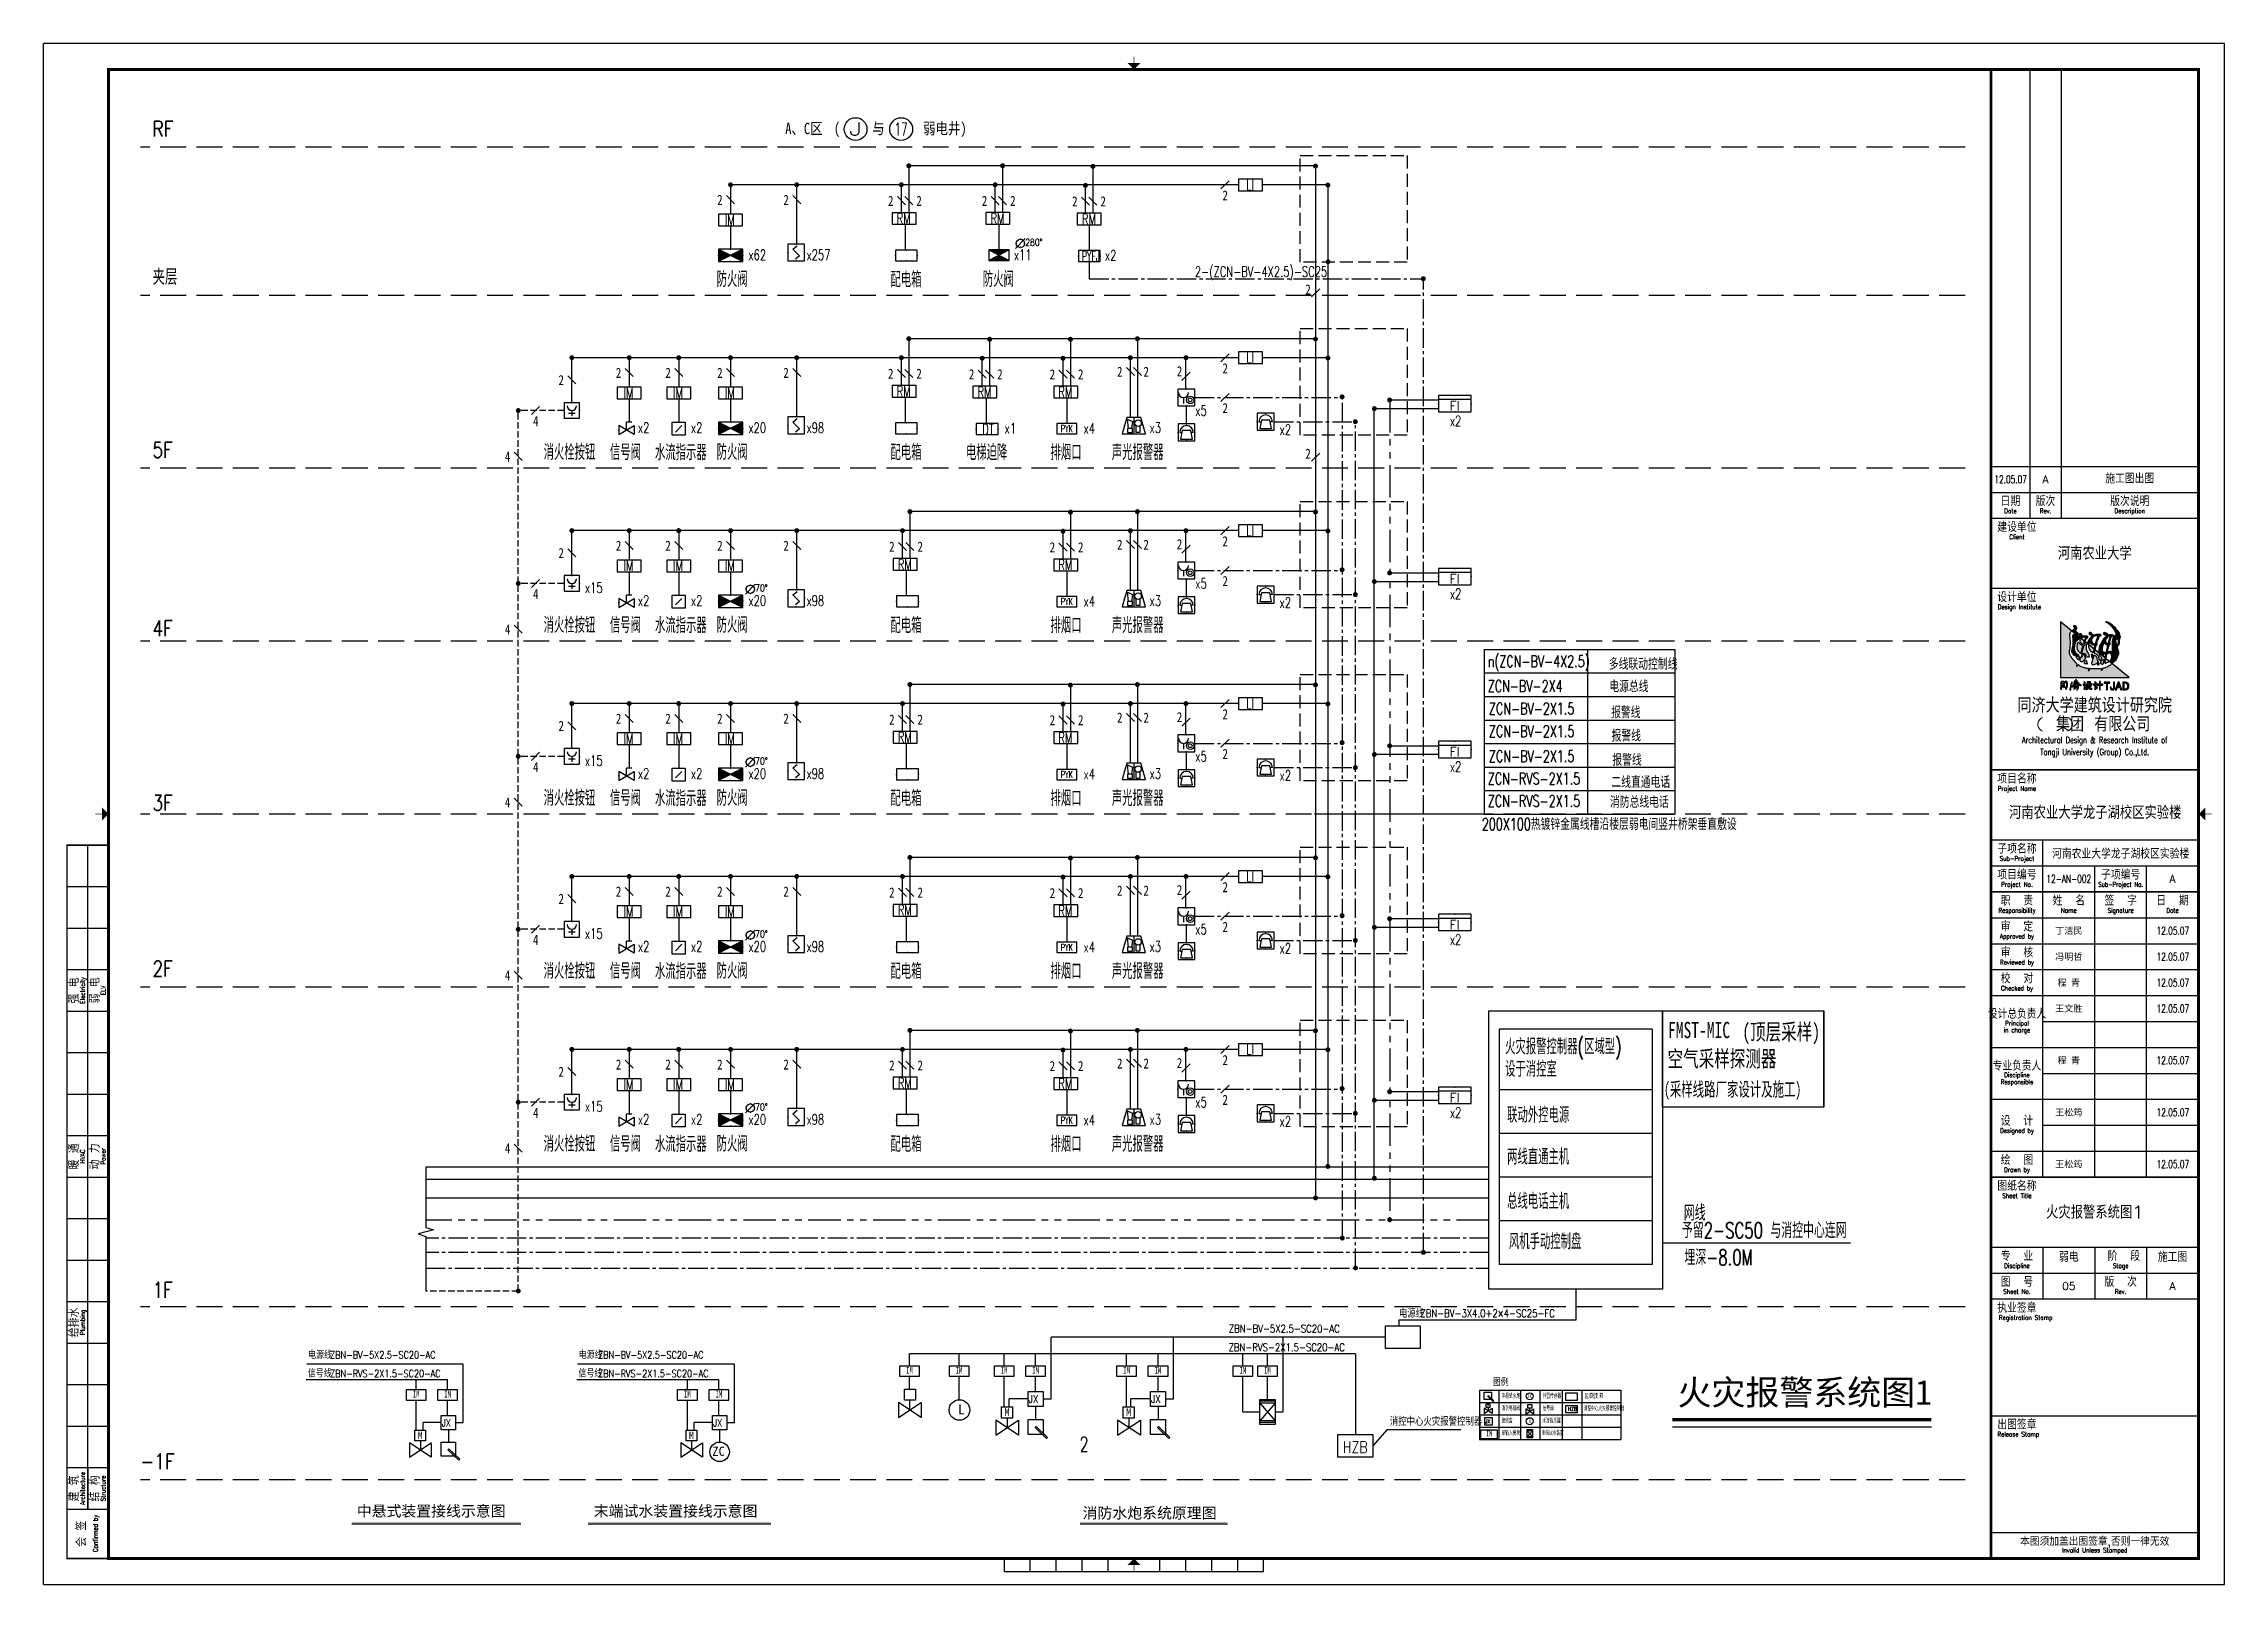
# Model space of a CAD drawing. Extents: x 913510 to 997610, y -270398 to 254224.
# Drawn here: x 913510 to 997610, y -132627 to -73227 of the extents above; entities that cross this region are included whole.
import ezdxf
from ezdxf.enums import TextEntityAlignment as Align

# ---------------------------------------------------------------- set-up
doc = ezdxf.new("R2010")
doc.units = 0
doc.header["$LTSCALE"] = 1000
doc.header["$MEASUREMENT"] = 0
for name, pattern in [('CENTER2', [1.125, 0.75, -0.125, 0.125, -0.125]), ('DASH', [0.35, 0.25, -0.1]), ('PHANTOM2', [1.25, 0.625, -0.125, 0.125, -0.125, 0.125, -0.125])]:
    doc.linetypes.add(name, pattern=pattern)
for name, color, linetype in [('00-OTHER', 7, 'Continuous'), ('0A', 7, 'Continuous'), ('AXIS', 3, 'Continuous'), ('AXIS_TEXT', 7, 'Continuous'), ('DIM-照明', 3, 'Continuous'), ('EQUIP', 3, 'Continuous'), ('EQUIP-消防', 3, 'Continuous'), ('PUB_TEXT', 8, 'Continuous'), ('SM', 2, 'Continuous'), ('TEL_TEXT', 7, 'Continuous'), ('WIRE-4', 6, 'Continuous'), ('WIRE-照明', 6, 'Continuous'), ('X', 1, 'Continuous'), ('图框', 139, 'Continuous'), ('水炮标注', 5, 'Continuous'), ('水炮电气线路', 4, 'Continuous'), ('电气', 2, 'Continuous'), ('电气-设备标注', 4, 'Continuous'), ('电气标注', 61, 'Continuous'), ('电气说明', 2, 'Continuous'), ('线路', 6, 'Continuous')]:
    doc.layers.add(name, color=color, linetype=linetype)
doc.styles.add('-宋体', font='', dxfattribs={"width": 0.8})
doc.styles.add('_COMPLEX', font='COMPLEX.shx', dxfattribs={"width": 0.5})
doc.styles.add('_HZTXT', font='txt.shx', dxfattribs={"width": 0.8, "bigfont": 'hztxt.shx'})
doc.styles.add('_TCH_AXIS', font='COMPLEX', dxfattribs={"bigfont": 'GBCBIG'})
doc.styles.add('_TEL_DIM', font='SIMPLEX', dxfattribs={"width": 0.8, "height": 3.5, "bigfont": 'HZTXT'})
doc.styles.add('COMPLEX', font='COMPLEX')
doc.styles.add('HT', font='simhei.ttf')
doc.styles.add('hzd', font='simplex.shx', dxfattribs={"width": 0.8, "bigfont": 'hztxt.shx'})
doc.styles.add('HZTXT', font='tj-romans1.shx', dxfattribs={"width": 0.6, "bigfont": 'hztxt.shx'})
doc.styles.get("Standard").update_dxf_attribs({"font": 'simhei.ttf'})
doc.styles.add('tjhztxt', font='tjromans.shx', dxfattribs={"bigfont": 'tjhztxt.shx'})
doc.styles.add('TKZ1_tjhts.shx', font='tjromant.shx', dxfattribs={"bigfont": 'tjhts.shx'})
doc.styles.add('TKZ2_tjkts.shx', font='tjromant.shx', dxfattribs={"bigfont": 'tjkts.shx'})
doc.styles.add('标题大', font='simhei.ttf')
doc.styles.add('车', font='simhei.ttf')
doc.styles.get('-宋体').set_extended_font_data('SimSun')

msp = doc.modelspace()

# ---------------------------------------------------------------- texts
at = {"layer": '0A', "color": 7, "style": 'HZTXT', "width": 0.8}
for s, p in [('RF', (917709, -76813, 264)), ('夹层', (917709, -82524, 264)), ('5F', (917709, -89190, 264)), ('4F', (917709, -96072, 396)), ('3F', (917709, -102798, 528)), ('2F', (917709, -109190, 264)), ('1F', (917709, -121575, 264)), ('-1F', (917246, -128190, 264))]:
    msp.add_text(s, height=600, dxfattribs=at).set_placement(p)
at = {"layer": 'EQUIP-消防'}
for s, height, style, width, p in [('280%%d', 270, 'hzd', 0.8, (951365, -81022, -17)), ('PYFJ', 400, 'HZTXT', 0.55, (953551, -81628, -326)), ('DT', 400, 'HZTXT', 0.7, (949712, -88295, -231))]:
    msp.add_text(s, height=height, dxfattribs=dict(at, style=style, width=width)).set_placement(p)
at = {"layer": 'EQUIP-消防', "flags": 9}
msp.add_attdef('A', (951178, -80766, -17), '70度防火阀', height=0.00648, dxfattribs=at)
at = {"layer": 'PUB_TEXT', "style": 'HT'}
for s, height, p in [('中悬式装置接线示意图', 420.6, (925586, -130009, 576)), ('末端试水装置接线示意图', 420.56, (934727, -130009, 576)), ('消防水炮系统原理图', 420.6, (953579, -130084, 576))]:
    msp.add_text(s, height=height, dxfattribs=at).set_placement(p)
at = {"layer": 'SM', "color": 3, "style": 'HZTXT', "width": 0.7}
for s, p in [('网线', (976762, -118604, -9405)), ('予留2-SC50 与消控中心连网', (976689, -119278, -9405)), ('埋深-8.0M', (976786, -120322, 509))]:
    msp.add_text(s, height=600, dxfattribs=at).set_placement(p)
at = {"layer": 'SM', "style": '-宋体'}
msp.add_text('火灾报警系统图1', height=960, dxfattribs=at).set_placement((976519, -125705, -1128))
at = {"layer": 'X', "style": '-宋体'}
for s, height, width, p in [('FMST-MIC', 628, 0.7, (976154, -111568, -99)), ('(顶层采样)', 628, 0.7, (979020, -111638, -99)), ('空气采样探测器', 628, 0.7, (976138, -112674, -99)), ('(采样线路厂家设计及施工)', 538.27, 0.6, (976004, -113808, -99))]:
    msp.add_text(s, height=height, dxfattribs=dict(at, width=width)).set_placement(p)
at = {"layer": '图框', "style": 'TKZ1_tjhts.shx'}
for s, height, p in [('火灾报警系统图1', 500, (992610, -118277)), ('05', 300, (991610, -121127))]:
    msp.add_text(s, height=height, dxfattribs=at).set_placement(p, align=Align.MIDDLE_CENTER)
at = {"layer": '水炮电气线路', "linetype": 'ByBlock', "style": '_HZTXT', "width": 0.8}
for s, height, p in [('ZBN-BV-5X2.5-SC20-AC', 299.93, (959216, -122923, 272)), ('电源线', 299.9, (965777, -122345, 576)), ('ZBN-BV-3X4.0+2×4-SC25-FC', 299.93, (966605, -122327, 272)), ('电源线', 284.8, (923710, -123933, 576)), ('电源线', 284.8, (934147, -123933, 576)), ('ZBN-RVS-2X1.5-SC20-AC', 299.93, (959208, -123641, 272)), ('信号线', 284.8, (923698, -124643, 576)), ('ZBN-BV-5X2.5-SC20-AC', 284.81, (924561, -123925, 272)), ('ZBN-RVS-2X1.5-SC20-AC', 284.81, (924561, -124643, 272)), ('信号线', 284.8, (934136, -124643, 576)), ('ZBN-BV-5X2.5-SC20-AC', 284.81, (934895, -123925, 272)), ('ZBN-RVS-2X1.5-SC20-AC', 284.81, (934895, -124643, 272)), ('消控中心火灾报警控制器', 299.93, (965425, -126509, 576))]:
    msp.add_text(s, height=height, dxfattribs=at).set_placement(p)
at = {"layer": '水炮电气线路', "color": 3, "linetype": 'ByBlock', "style": '_HZTXT', "width": 0.8}
msp.add_text('图例', height=274.8, dxfattribs=at).set_placement((969404, -124978, 576))
at = {"layer": '水炮电气线路', "style": 'HZTXT', "width": 0.6}
for s, height, p in [('中悬式水炮', 175, (969735, -125454, 576)), ('外置传感器', 175, (971321, -125454, 576)), ('区域控制箱', 175, (972940, -125454, 576)), ('消防电磁阀', 175, (969735, -125930, 576)), ('信号阀', 175, (971321, -125930, 576)), ('消控中心火灾报警控制器', 174.96, (972903, -125930, 576)), ('接线盒', 175, (969735, -126408, 576)), ('单输入模块', 175, (969735, -126885, 576)), ('末端试水装置', 175, (971282, -126884, 576)), ('水流指示器', 175, (971305, -126406, 576))]:
    msp.add_text(s, height=height, dxfattribs=at).set_placement(p)
at = {"layer": '水炮电气线路', "attachment_point": 1, "style": '_HZTXT'}
for s, insert, char_height, width in [('JX', (951499, -125334, 576), 299.9, 8151.87), ('JX', (956219, -125334, 576), 299.9, 8151.87), ('HZB', (972290, -125793, 576), 145.8, 3962.72), ('JX', (928867, -126255, 576), 284.8, 7740.74), ('JX', (939327, -126255, 576), 284.8, 7740.74), ('JX', (969101, -126271, 576), 145.8, 3962.72), ('HZB', (963611, -127115, 576), 445.4, 12105.53)]:
    msp.add_mtext(s, dxfattribs=dict(at, insert=insert, char_height=char_height, width=width))
at = {"layer": '电气-设备标注', "color": 4, "style": '标题大', "width": 0.8}
for s, p in [('A、C区', (942829, -76716, -132)), ('(', (944104, -76716, -132)), ('与', (945701, -76716, -132)), ('弱电井)', (948267, -76716, -132))]:
    msp.add_text(s, height=440, dxfattribs=at).set_placement(p, align=Align.CENTER)
at = {"layer": '电气标注', "width": 0.7}
for s, height, style, p in [('LI', 400, 'HZTXT', (959888, -78871, -99)), ('IM', 400, 'HZTXT', (939782, -80224, 108)), ('RM', 400, 'HZTXT', (946409, -80166, -231)), ('RM', 400, 'HZTXT', (950025, -80166, -17)), ('RM', 400, 'HZTXT', (953552, -80187, -326)), ('x62', 400, 'tjhztxt', (940687, -81569, 108)), ('x257', 400, 'tjhztxt', (942927, -81569, 108)), ('x11', 400, 'tjhztxt', (950923, -81569, -17)), ('x2', 400, 'tjhztxt', (954436, -81590, -326)), ('2-(ZCN-BV-4X2.5)-SC25', 400, 'tjhztxt', (957908, -82219, -56)), ('LI', 400, 'HZTXT', (959888, -85537, -99)), ('IM', 400, 'HZTXT', (935874, -86891, 108)), ('IM', 400, 'HZTXT', (937782, -86891, 108)), ('IM', 400, 'HZTXT', (939782, -86891, 108)), ('RM', 400, 'HZTXT', (946409, -86832, -231)), ('RM', 400, 'HZTXT', (949526, -86854, -231)), ('RM', 400, 'HZTXT', (952643, -86854, -231)), ('x5', 400, 'tjhztxt', (957924, -87572, -99)), ('x2', 400, 'tjhztxt', (936425, -88235, -24)), ('x2', 400, 'tjhztxt', (938469, -88235, -24)), ('x20', 400, 'tjhztxt', (940687, -88235, 108)), ('x98', 400, 'tjhztxt', (942928, -88235, 108)), ('x1', 400, 'tjhztxt', (950571, -88257, -99)), ('x4', 400, 'tjhztxt', (953614, -88257, -231)), ('x3', 400, 'tjhztxt', (956157, -88236, -231)), ('x2', 400, 'tjhztxt', (961174, -88308, -99)), ('x2', 400, 'tjhztxt', (967736, -87972, -231)), ('LI', 400, 'HZTXT', (959888, -92204, -99)), ('IM', 400, 'HZTXT', (935874, -93557, 108)), ('IM', 400, 'HZTXT', (937782, -93557, 108)), ('IM', 400, 'HZTXT', (939782, -93557, 108)), ('RM', 400, 'HZTXT', (946452, -93499, -99)), ('RM', 400, 'HZTXT', (952643, -93520, -231)), ('x15', 400, 'tjhztxt', (934383, -94402, 108)), ('x5', 400, 'tjhztxt', (957924, -94238, -99)), ('x2', 400, 'tjhztxt', (936424, -94902, -24)), ('x2', 400, 'tjhztxt', (938469, -94902, -24)), ('x20', 400, 'tjhztxt', (940687, -94902, 108)), ('x98', 400, 'tjhztxt', (942927, -94902, 108)), ('x4', 400, 'tjhztxt', (953614, -94924, -231)), ('x3', 400, 'tjhztxt', (956157, -94902, -231)), ('x2', 400, 'tjhztxt', (961174, -94974, -99)), ('x2', 400, 'tjhztxt', (967736, -94639, -231)), ('n(ZCN-BV-4X2.5)', 450, 'tjhztxt', (969203, -97267, -99)), ('多线联动控制线', 450, 'tjhztxt', (973872, -97369, -99)), ('ZCN-BV-2X4', 450, 'tjhztxt', (969203, -98220, -99)), ('电源总线', 450, 'tjhztxt', (973890, -98235, -99)), ('LI', 400, 'HZTXT', (959888, -98871, -99)), ('ZCN-BV-2X1.5', 450, 'tjhztxt', (969247, -99085, -99)), ('报警线', 450, 'tjhztxt', (973958, -99235, -99)), ('IM', 400, 'HZTXT', (935874, -100224, 108)), ('IM', 400, 'HZTXT', (937782, -100224, 108)), ('IM', 400, 'HZTXT', (939782, -100224, 108)), ('RM', 400, 'HZTXT', (946452, -100166, -99)), ('RM', 400, 'HZTXT', (952643, -100187, -231)), ('ZCN-BV-2X1.5', 450, 'tjhztxt', (969247, -99962, -99)), ('报警线', 450, 'tjhztxt', (973977, -100134, -99)), ('x15', 400, 'tjhztxt', (934383, -101068, 108)), ('x5', 400, 'tjhztxt', (957924, -100905, -99)), ('x2', 400, 'tjhztxt', (967736, -101305, -231)), ('ZCN-BV-2X1.5', 450, 'tjhztxt', (969247, -100925, -99)), ('报警线', 450, 'tjhztxt', (974006, -101068, -99)), ('x2', 400, 'tjhztxt', (936424, -101569, -24)), ('x2', 400, 'tjhztxt', (938469, -101569, -24)), ('x20', 400, 'tjhztxt', (940687, -101569, 108)), ('x98', 400, 'tjhztxt', (942927, -101569, 108)), ('x4', 400, 'tjhztxt', (953614, -101590, -231)), ('x3', 400, 'tjhztxt', (956157, -101569, -231)), ('x2', 400, 'tjhztxt', (961174, -101641, -99)), ('ZCN-RVS-2X1.5', 450, 'tjhztxt', (969203, -101786, -99)), ('二线直通电话', 450, 'tjhztxt', (973970, -101924, -99)), ('ZCN-RVS-2X1.5', 450, 'tjhztxt', (969203, -102650, -99)), ('消防总线电话', 450, 'tjhztxt', (973914, -102692, -99)), ('200X100热镀锌金属线槽沿楼层弱电间竖井桥架垂直敷设', 450, 'tjhztxt', (968974, -103544, -99)), ('LI', 400, 'HZTXT', (959888, -105537, -99)), ('IM', 400, 'HZTXT', (935874, -106891, 108)), ('IM', 400, 'HZTXT', (937782, -106891, 108)), ('IM', 400, 'HZTXT', (939782, -106891, 108)), ('RM', 400, 'HZTXT', (946452, -106832, -99)), ('RM', 400, 'HZTXT', (952643, -106854, -231)), ('x15', 400, 'tjhztxt', (934383, -107735, 108)), ('x5', 400, 'tjhztxt', (957924, -107572, -99)), ('x2', 400, 'tjhztxt', (967736, -107972, -231)), ('x2', 400, 'tjhztxt', (936424, -108235, -24)), ('x2', 400, 'tjhztxt', (938469, -108235, -24)), ('x20', 400, 'tjhztxt', (940687, -108235, 108)), ('x98', 400, 'tjhztxt', (942927, -108235, 108)), ('x4', 400, 'tjhztxt', (953614, -108257, -231)), ('x3', 400, 'tjhztxt', (956157, -108236, -231)), ('x2', 400, 'tjhztxt', (961174, -108308, -99)), ('LI', 400, 'HZTXT', (959888, -112204, -99)), ('IM', 400, 'HZTXT', (935874, -113557, 108)), ('IM', 400, 'HZTXT', (937782, -113557, 108)), ('IM', 400, 'HZTXT', (939782, -113557, 108)), ('RM', 400, 'HZTXT', (946452, -113499, -99)), ('RM', 400, 'HZTXT', (952643, -113520, -231)), ('x15', 400, 'tjhztxt', (934383, -114402, 108)), ('x5', 400, 'tjhztxt', (957924, -114238, -99)), ('x2', 400, 'tjhztxt', (967736, -114639, -231)), ('x2', 400, 'tjhztxt', (936424, -114902, -24)), ('x2', 400, 'tjhztxt', (938469, -114902, -24)), ('x20', 400, 'tjhztxt', (940687, -114902, 108)), ('x98', 400, 'tjhztxt', (942927, -114902, 108)), ('x4', 400, 'tjhztxt', (953614, -114924, -231)), ('x3', 400, 'tjhztxt', (956157, -114902, -231)), ('x2', 400, 'tjhztxt', (961174, -114974, -99)), ('2', 561, 'tjhztxt', (953466, -127505, 576))]:
    msp.add_text(s, height=height, dxfattribs=dict(at, style=style)).set_placement(p)
at = {"layer": '电气说明', "style": 'tjhztxt', "width": 0.7}
for s, p in [('防火阀', (939465, -82607, 108)), ('配电箱', (946169, -82622, -231)), ('防火阀', (949731, -82607, 108)), ('消火栓按钮', (932791, -89278, 108)), ('信号阀', (935348, -89278, 108)), ('水流指示器', (937086, -89288, 108)), ('防火阀', (939465, -89274, 108)), ('配电箱', (946169, -89288, -231)), ('电梯迫降', (949078, -89288, -231)), ('排烟口', (952341, -89288, -231)), ('声光报警器', (954704, -89284, -231)), ('消火栓按钮', (932791, -95945, 108)), ('信号阀', (935348, -95945, 108)), ('水流指示器', (937086, -95954, 108)), ('防火阀', (939465, -95940, 108)), ('配电箱', (946169, -95955, -231)), ('排烟口', (952341, -95955, -231)), ('声光报警器', (954704, -95950, -231)), ('消火栓按钮', (932791, -102612, 108)), ('信号阀', (935348, -102612, 108)), ('水流指示器', (937086, -102621, 108)), ('防火阀', (939465, -102607, 108)), ('配电箱', (946169, -102622, -231)), ('排烟口', (952341, -102622, -231)), ('声光报警器', (954704, -102617, -231)), ('消火栓按钮', (932791, -109278, 108)), ('信号阀', (935348, -109278, 108)), ('水流指示器', (937086, -109288, 108)), ('防火阀', (939465, -109274, 108)), ('配电箱', (946169, -109288, -231)), ('排烟口', (952341, -109288, -231)), ('声光报警器', (954704, -109284, -231)), ('火灾报警控制器(区域型)', (969871, -112192, -99)), ('设于消控室', (969871, -113059, -99)), ('联动外控电源', (969950, -114829, -99)), ('消火栓按钮', (932791, -115945, 108)), ('信号阀', (935348, -115945, 108)), ('水流指示器', (937086, -115954, 108)), ('防火阀', (939465, -115940, 108)), ('配电箱', (946169, -115955, -231)), ('排烟口', (952341, -115955, -231)), ('声光报警器', (954704, -115950, -231)), ('两线直通主机', (969949, -116443, -99)), ('总线电话主机', (969950, -118154, -99)), ('风机手动控制盘', (970018, -119708, -99))]:
    msp.add_text(s, height=600, dxfattribs=at).set_placement(p)
at = {"layer": '电气说明', "style": 'tjhztxt'}
for p in [(967726, -87377, -99), (967726, -94044, -99), (967726, -100710, -99), (967726, -107377, -99), (967726, -114044, -99)]:
    msp.add_text('FI', height=360, dxfattribs=at).set_placement(p)

# ---------------------------------------------------------------- blocks, each defined once
blk = doc.blocks.new('$TelecSys$00000014')
blk.add_line((0.4, 0.4), (-0.4, -0.4))
at = {"width": 0.8}
blk.add_attdef('N', text='', height=1, dxfattribs=at).set_placement((-0.02, 1.06), align=Align.MIDDLE)
blk = doc.blocks.new('$equip$00001630')
for p, q in [((-0.5, 0), (-0.5, -1)), ((0.5, 0), (-0.5, 0)), ((0.5, -1), (0.5, 0)), ((-0.5, -1), (0.5, -1)), ((-0.17, -0.5), (-0.17, -0.85))]:
    blk.add_line(p, q)
for radius in [0.226, 0.113]:
    blk.add_circle((0.23, -0.64), radius)
blk.add_arc((-0.17, -0.2), 0.3, 180, 0)
for p in [(0, 0), (-0.5, -0.5), (0, -1), (0.5, -0.5)]:
    blk.add_point(p)
at = {"flags": 9}
blk.add_attdef('A', (0, 0), '', height=0.00002, dxfattribs=at)
blk.add_attdef('B', text='', height=0.4, dxfattribs=at).set_placement((0.88, -0.7), align=Align.MIDDLE_CENTER)
blk = doc.blocks.new('$equip$00001602')
for p, q in [((0.5, 0), (-0.5, 0)), ((-0.5, 0), (-0.5, -1)), ((0.5, -1), (0.5, 0)), ((-0.5, -1), (0.5, -1)), ((-0.4, -0.5), (-0.27, -0.5)), ((-0.25, -0.4), (-0.35, -0.9)), ((-0.35, -0.9), (0.35, -0.9)), ((0.25, -0.4), (-0.25, -0.4)), ((0.35, -0.9), (0.25, -0.4)), ((0.4, -0.5), (0.27, -0.5))]:
    blk.add_line(p, q)
blk.add_arc((0, -0.5), 0.4, 0, 180)
for p in [(0, 0), (-0.5, -0.5), (0, -1), (0.5, -0.5)]:
    blk.add_point(p)
at = {"flags": 9}
blk.add_attdef('A', (0, 0), '', height=0.00002, dxfattribs=at)
blk.add_attdef('B', text='', height=0.4, dxfattribs=at).set_placement((0.78, -0.7), align=Align.MIDDLE_CENTER)
blk = doc.blocks.new('$equip$00001652')
for p, q in [((0.65, 0), (-0.65, 0)), ((-0.65, 0), (-0.65, -0.65)), ((0.65, -0.65), (0.65, 0)), ((-0.65, -0.65), (0.65, -0.65))]:
    blk.add_line(p, q)
for p in [(0, 0), (-0.65, -0.33), (0, -0.65), (0.65, -0.33)]:
    blk.add_point(p)
at = {"flags": 9}
blk.add_attdef('A', (0, 0), '', height=0.00002, dxfattribs=at)
blk.add_attdef('B', text='', height=0.4, dxfattribs=at).set_placement((1.03, -0.35), align=Align.MIDDLE_CENTER)
blk = doc.blocks.new('$equip$00001598')
for p, q in [((-0.5, 0), (-0.5, -1)), ((0.5, 0), (-0.5, 0)), ((0.5, -1), (0.5, 0)), ((-0.5, -1), (0.5, -1)), ((-0.2, -0.3), (0.05, -0.1)), ((0, -0.5), (-0.2, -0.3)), ((0.2, -0.7), (-0.05, -0.9)), ((0, -0.5), (0.2, -0.7))]:
    blk.add_line(p, q)
for p in [(0, 0), (-0.5, -0.5), (0, -1), (0.5, -0.5)]:
    blk.add_point(p)
at = {"flags": 9}
blk.add_attdef('A', (0, 0), '', height=0.00002, dxfattribs=at)
blk.add_attdef('B', text='', height=0.4, dxfattribs=at).set_placement((0.78, -0.7), align=Align.MIDDLE_CENTER)
blk = doc.blocks.new('$equip$00001653')
for p, q in [((0.65, 0), (-0.65, 0)), ((-0.65, 0), (-0.65, -0.65)), ((0.65, -0.65), (0.65, 0)), ((-0.65, -0.15), (0.65, -0.15)), ((-0.65, -0.65), (0.65, -0.65))]:
    blk.add_line(p, q)
for p in [(0, 0), (-0.65, -0.325), (0, -0.65), (0.65, -0.325)]:
    blk.add_point(p)
at = {"flags": 9}
blk.add_attdef('A', (0, 0), '', height=0.00002, dxfattribs=at)
blk.add_attdef('B', text='', height=0.4, dxfattribs=at).set_placement((0.934, -0.35), align=Align.MIDDLE_CENTER)
blk = doc.blocks.new('$equip$00001943')
for p, q in [((-0.3, 0.35), (-0.5, -0.35)), ((0.3, 0.35), (-0.3, 0.35)), ((-0.22, -0.124), (-0.27, 0.276)), ((-0.27, 0.276), (-0.05, 0.176)), ((-0.05, 0.176), (-0.1, -0.124)), ((0, 0.35), (0, -0.35)), ((0.5, -0.35), (0.3, 0.35)), ((-0.5, -0.35), (0.5, -0.35)), ((-0.27, -0.124), (-0.27, -0.294)), ((-0.05, -0.124), (-0.27, -0.124)), ((-0.27, -0.294), (-0.05, -0.294)), ((-0.05, -0.294), (-0.05, -0.124)), ((0.112, -0.298), (0.112, -0.013)), ((0.262, -0.298), (0.112, -0.298)), ((0.262, -0.013), (0.262, -0.298))]:
    blk.add_line(p, q)
blk.add_circle((0.187, 0.102), 0.139)
for p in [(-0.4, 0), (0, 0.35), (0, -0.35), (0.404, -0.012)]:
    blk.add_point(p)
at = {"layer": 'TEL_TEXT', "style": '_TEL_DIM', "flags": 1}
blk.add_attdef('A', text='', height=0.00002, dxfattribs=at).set_placement((0, 0), align=Align.MIDDLE_CENTER)
blk = doc.blocks.new('$equip$00001712')
for p, q in [((-0.5, 1), (-0.5, 0)), ((0.5, 1), (-0.5, 1)), ((-0.5, 0), (0.5, 0)), ((-0.22, 0.33), (0.22, 0.33)), ((0, 0.5), (0, 0.15)), ((0.5, 0), (0.5, 1))]:
    blk.add_line(p, q)
blk.add_arc((0, 0.8), 0.3, 180, 0)
for p in [(-0.5, 0.5), (0, 1), (0, 0), (0.5, 0.5)]:
    blk.add_point(p)
at = {"flags": 1}
for tag, height, p in [('A', 0.00002, (0, 0)), ('B', 0.4, (0.73, 0.3))]:
    blk.add_attdef(tag, text='', height=height, dxfattribs=at).set_placement(p, align=Align.MIDDLE_CENTER)
blk = doc.blocks.new('$equip$00001644')
blk.add_line((-0.59, -1.09), (0.59, 0.09))
blk.add_circle((0, -0.5), 0.5)
for p in [(0, 0), (-0.5, -0.5), (0, -1), (0.5, -0.5)]:
    blk.add_point(p)
at = {"style": 'hzd', "width": 0.8}
blk.add_text('70%%d', height=0.833, dxfattribs=at).set_placement((0.58, -0.79))
at = {"flags": 9}
blk.add_attdef('A', (0, 0), '', height=0.00002, dxfattribs=at)
blk.add_attdef('B', text='', height=0.4, dxfattribs=at).set_placement((2.43, -0.64), align=Align.MIDDLE_CENTER)
blk = doc.blocks.new('$equip$00001917')
for p, q in [((0.65, 0.33), (-0.65, 0.33)), ((0.65, 0.33), (-0.65, -0.33)), ((-0.65, 0.33), (0.65, -0.33)), ((-0.65, 0.33), (-0.65, -0.33)), ((0.65, -0.33), (0.65, 0.33)), ((-0.65, -0.33), (0.65, -0.33))]:
    blk.add_line(p, q)
for p in [(-0.65, 0), (0, 0.33), (0.65, 0), (0, -0.33)]:
    blk.add_point(p)
for points in [[(-0.65, 0.33), (0, 0), (-0.65, -0.33)], [(0.65, 0.33), (0, 0), (0.65, -0.33)]]:
    blk.add_solid(points)
at = {"layer": 'TEL_TEXT', "style": '_TEL_DIM', "flags": 1}
blk.add_attdef('A', text='', height=0.00002, dxfattribs=at).set_placement((0, 0), align=Align.MIDDLE_CENTER)
blk = doc.blocks.new('_LINKPT1')
at = {"color": 0}
blk.add_line((0, 0), (0, 0), dxfattribs=at)
blk = doc.blocks.new('3S2OQ2I8')
for p, q in [((-0.5, 0.5), (0.5, 0.5)), ((-0.5, -0.5), (-0.5, 0.5)), ((-0.25, -0.25), (0.25, 0.25)), ((0.5, 0.5), (0.5, -0.5)), ((0.5, -0.5), (-0.5, -0.5))]:
    blk.add_line(p, q)
at = {"const_width": 0.04, "flags": 128}
blk.add_lwpolyline([(-0.5, -0.5), (-0.5, 0.5), (0.5, 0.5), (0.5, -0.5)], close=True, dxfattribs=at)
blk.add_solid([(0.25, 0.25), (0.02, 0.1), (0.1, 0.03)])
at = {"xscale": 0.002, "yscale": 0.002, "zscale": 0.002}
for p in [(-0.5, 0), (0, 0.5), (0.5, 0), (0, -0.5)]:
    blk.add_blockref('_LINKPT1', p, dxfattribs=at)
at = {"flags": 9}
blk.add_attdef('A', (0, 0), '', height=0.00002, dxfattribs=at)
blk = doc.blocks.new('$VALVE$00000437')
for p in [(0, 0), (87, 124)]:
    blk.add_line(p, (0, 124))
blk.add_lwpolyline([(-125, -72), (125, 72), (125, -72), (-125, 72)], close=True)
for p in [(-125, 0), (125, 0)]:
    blk.add_point(p)
blk = doc.blocks.new('6A2DRK5Q')
for p, q in [((0.78, 0.4), (-0.78, 0.4)), ((-0.78, 0.4), (-0.78, -0.4)), ((0.78, -0.4), (0.78, 0.4)), ((-0.78, -0.4), (0.78, -0.4))]:
    blk.add_line(p, q)
at = {"xscale": 0.002, "yscale": 0.002, "zscale": 0.002}
for p in [(-0.78, 0), (0, 0.4), (0.78, 0), (0, -0.4)]:
    blk.add_blockref('_LINKPT1', p, dxfattribs=at)
at = {"style": '_COMPLEX', "width": 0.6, "flags": 8}
blk.add_attdef('$TEXT$', text='', height=0.52, dxfattribs=at).set_placement((0, 0), align=Align.MIDDLE_CENTER)
at = {"flags": 9}
blk.add_attdef('A', (0, 0), '', height=0.00002, dxfattribs=at)
blk = doc.blocks.new('_AXISO')
blk.add_circle((0, 0), 0.5)
at = {"layer": 'AXIS_TEXT', "style": 'COMPLEX', "width": 1.041667}
blk.add_attdef('A', text='', height=0.56, dxfattribs=at).set_placement((-0.25, -0.28), (0.25, -0.28), align=Align.FIT)
blk = doc.blocks.new('6H2NC6JJ')
for p, q in [((-0.78, 0.4), (0.78, -0.4)), ((0.78, 0.4), (-0.78, -0.4)), ((0.78, 0.4), (-0.78, 0.4)), ((-0.78, 0.4), (-0.78, -0.4)), ((0.78, -0.4), (0.78, 0.4)), ((-0.78, -0.4), (0.78, -0.4))]:
    blk.add_line(p, q)
at = {"const_width": 0.04}
blk.add_lwpolyline([(-0.78, 0.4), (-0.78, -0.4), (0.78, -0.4), (0.78, 0.4)], close=True, dxfattribs=at)
for points in [[(-0.78, 0.4), (0, 0), (0.78, 0.4)], [(-0.78, -0.4), (0.78, -0.4), (0, 0)]]:
    blk.add_solid(points)
at = {"xscale": 0.002, "yscale": 0.002, "zscale": 0.002}
for p in [(-0.78, 0), (0, 0.4), (0.78, 0), (0, -0.4)]:
    blk.add_blockref('_LINKPT1', p, dxfattribs=at)
at = {"flags": 9}
blk.add_attdef('A', (0, 0), '', height=0.00002, dxfattribs=at)
blk = doc.blocks.new('末端试水装置')
at = {"layer": '水炮电气线路'}
for p, q in [((7260, -1945), (7260, -1552)), ((7260, -1552), (7499, -1552)), ((7499, -1580), (7260, -1580)), ((7260, -1608), (7499, -1889)), ((7499, -1608), (7260, -1889)), ((7499, -1608), (7260, -1608)), ((7499, -1552), (7499, -1945)), ((7499, -1889), (7260, -1889)), ((7499, -1917), (7260, -1917)), ((7499, -1945), (7260, -1945))]:
    blk.add_line(p, q, dxfattribs=at)
blk = doc.blocks.new('DIANCIFA')
at = {"layer": '水炮电气线路'}
for p, q in [((6003, -2117), (5642, -1879)), ((5642, -2117), (6003, -1879)), ((5642, -1879), (5642, -2117)), ((5822, -1844), (5822, -1998)), ((6003, -1879), (6003, -2117))]:
    blk.add_line(p, q, dxfattribs=at)
blk.add_lwpolyline([(5732, -1669), (5907, -1669), (5907, -1844), (5732, -1844)], close=True, dxfattribs=at)
at = {"layer": '水炮电气线路', "insert": (5777, -1690), "char_height": 123, "width": 3346.27, "attachment_point": 1}
blk.add_mtext('M', dxfattribs=at)
blk = doc.blocks.new('SHUILIUZHISHIQI')
at = {"layer": '水炮电气线路'}
blk.add_circle((4725, -1717), 163, dxfattribs=at)
at = {"layer": '水炮电气线路', "insert": (4702, -1630), "char_height": 154, "width": 4182.84, "attachment_point": 1}
blk.add_mtext('L', dxfattribs=at)
blk = doc.blocks.new('XINHAOFA')
at = {"layer": '水炮电气线路'}
for p, q in [((4231, -2221), (3870, -1983)), ((3870, -2221), (4231, -1983)), ((3870, -1983), (3870, -2221)), ((4050, -2102), (4050, -1948)), ((4231, -1983), (4231, -2221))]:
    blk.add_line(p, q, dxfattribs=at)
blk.add_lwpolyline([(3966, -1773), (4141, -1773), (4141, -1948), (3966, -1948)], close=True, dxfattribs=at)
blk = doc.blocks.new('ZC')
at = {"layer": '水炮电气线路'}
blk.add_circle((8651, 637), 163, dxfattribs=at)
at = {"layer": '水炮电气线路', "insert": (8529, 724), "char_height": 153.9, "width": 4182.84, "attachment_point": 1}
blk.add_mtext('ZC', dxfattribs=at)
blk = doc.blocks.new('$equip_U$00000003')
for p, q in [((0.65, 0), (-0.65, 0)), ((-0.65, 0), (-0.65, -0.65)), ((0.65, -0.65), (0.65, 0)), ((-0.65, -0.65), (0.65, -0.65))]:
    blk.add_line(p, q)
blk.add_attdef('$TEXT$', text='', height=0.556).set_placement((0, -0.27), align=Align.MIDDLE_CENTER)
at = {"flags": 1}
blk.add_attdef('A', text='', height=0.0000222, dxfattribs=at).set_placement((0, 0), align=Align.MIDDLE_CENTER)
blk = doc.blocks.new('TJAD_TK_LOGO')
at = {"layer": '图框'}
for points in [[(0.309, 0.239, -0.055111), (0.298, 0.218, -0.399817), (0.289, 0.213, -0.15154), (0.281, 0.216, -0.301448), (0.281, 0.226, 0.010306), (0.289, 0.248, -0.01851), (0.216, 0.33, -0.103184), (0.157, 0.423, -0.120959), (0.156, 0.5, 0.063512), (0.168, 0.638, 0.024265), (0.163, 0.716, -0.039016), (0.159, 0.759, -0.148803), (0.167, 0.795, -0.063522), (0.19, 0.819, -0.021561), (0.199, 0.827), (0, 0.989), (0, 0.014), (1.2, 0.014), (0.901, 0.256, -0.02734), (0.87, 0.232, -0.056811), (0.802, 0.195, -0.043653), (0.743, 0.178, 0.070224), (0.74, 0.168, -0.155586), (0.734, 0.146, -0.268078), (0.715, 0.144, 0.046034), (0.714, 0.151, -0.10837), (0.716, 0.158, 0.067272), (0.719, 0.172, 0.007869), (0.606, 0.171, -0.018474), (0.519, 0.174, 0.089356), (0.513, 0.16, -0.084297), (0.509, 0.144, -0.378712), (0.498, 0.137, -0.129516), (0.487, 0.142, 0.010082), (0.489, 0.148, -0.06366), (0.493, 0.159, -0.047427), (0.496, 0.17, 0.412458), (0.493, 0.175, 0.04646), (0.459, 0.179, -0.083304), (0.398, 0.192, -0.056916)], [(0.278, 0.851, 0.150805), (0.286, 0.87, 0.118181), (0.284, 0.888, 0.061251), (0.278, 0.901, 0.110829), (0.266, 0.912, 0.065976), (0.248, 0.919, 0.129921), (0.229, 0.92, 0.40681), (0.226, 0.916, 0.07663), (0.23, 0.907, -0.019502), (0.237, 0.896, -0.085799), (0.241, 0.884, -0.150999), (0.235, 0.858, -0.086307), (0.225, 0.846, -0.019332), (0.206, 0.833, 0.015742), (0.199, 0.827), (0.264, 0.775, -0.014783), (0.267, 0.774, -0.092021), (0.285, 0.767, -0.021612), (0.299, 0.758, 0.020501), (0.302, 0.757, -0.138406), (0.302, 0.756, -0.004327), (0.304, 0.756, 0.041521), (0.307, 0.755, 0.017006), (0.309, 0.756, 0.175362), (0.313, 0.76, 0.115175), (0.313, 0.77, 0.133458), (0.302, 0.795, 0.090138), (0.282, 0.811, 0.068529), (0.267, 0.817, -0.013934), (0.257, 0.819, -0.201719), (0.25, 0.824, -0.378426), (0.25, 0.831, -0.084166), (0.26, 0.837, 0.070184)], [(0.264, 0.775, 0.064867), (0.248, 0.774, 0.116531), (0.226, 0.765, 0.208218), (0.216, 0.75, 0.02194), (0.216, 0.741, -0.003556), (0.223, 0.64, -0.008585), (0.225, 0.606, -0.036626), (0.224, 0.587, -0.030322), (0.219, 0.565, 0.008639), (0.208, 0.528, 0.029199), (0.201, 0.493, 0.047639), (0.199, 0.469, 0.083135), (0.203, 0.45, 0.077424), (0.222, 0.419, 0.095524), (0.251, 0.392, 0.133345), (0.255, 0.391, 0.037671), (0.266, 0.395, -0.074764), (0.289, 0.401, -0.017227), (0.311, 0.402, 0.103318), (0.324, 0.403, 0.529251), (0.324, 0.406, 0.058891), (0.31, 0.414, -0.106556), (0.272, 0.441, -0.157893), (0.244, 0.5, -0.090292), (0.241, 0.541, -0.061166), (0.257, 0.612, -0.11155), (0.27, 0.637, -0.016825), (0.293, 0.661, -0.002917), (0.333, 0.697, 0.013927), (0.345, 0.708)], [(0.474, 0.731, 0.018572), (0.473, 0.731), (0.473, 0.732, 0.06936), (0.47, 0.733, 0.047212), (0.46, 0.735, 0.024282), (0.443, 0.735, -0.000753), (0.412, 0.735, -0.013374), (0.392, 0.736, -0.164458), (0.382, 0.74, -0.15617), (0.376, 0.751, 0.064833), (0.371, 0.765, 0.17195), (0.36, 0.774, 0.077232), (0.348, 0.779, 0.099365), (0.341, 0.778, 0.128164), (0.335, 0.776, 0.199677), (0.331, 0.766, 0.156287), (0.335, 0.754, 0.086381), (0.343, 0.746, 0.029794), (0.351, 0.742, -0.218512), (0.359, 0.734, -0.050196), (0.36, 0.726, -0.223734), (0.356, 0.72, -0.013892), (0.345, 0.708), (0.359, 0.697, -0.00619), (0.387, 0.712, -0.093205), (0.434, 0.721, -0.103421), (0.439, 0.72, -0.384925), (0.441, 0.717, -0.045853), (0.438, 0.703, -0.014561), (0.423, 0.658, 0.006316), (0.419, 0.648), (0.432, 0.637, -0.003465), (0.435, 0.644, -0.002724), (0.456, 0.704, -0.338072), (0.461, 0.707, 0.005218), (0.473, 0.707, 0.309415), (0.476, 0.708, 0.132077), (0.479, 0.71, 0.147744), (0.481, 0.715, 0.135646), (0.481, 0.723, 0.18433)], [(0.756, 0.375, 0.010654), (0.758, 0.371, 0.091005), (0.765, 0.363, 0.311976), (0.77, 0.363)]]:
    blk.add_hatch(color=256, dxfattribs=at).paths.add_polyline_path(points)
h = blk.add_hatch(color=256, dxfattribs=at)
h.paths.add_polyline_path([(0.712, 0.755, 0.083086), (0.708, 0.761, 0.127732), (0.701, 0.764, 0.060999), (0.673, 0.768, 0.050289), (0.649, 0.769, 0.061315), (0.626, 0.765, -0.058239), (0.605, 0.759, -0.023274), (0.577, 0.756, -0.318074), (0.565, 0.762, -0.012807), (0.546, 0.787, 0.176594), (0.527, 0.801, 0.141446), (0.512, 0.802, 0.254042), (0.501, 0.793, 0.094349), (0.5, 0.777, 0.272202), (0.507, 0.767, 0.06938), (0.523, 0.763, -0.099001), (0.54, 0.758, -0.173209), (0.549, 0.747, -0.244282), (0.547, 0.738, -0.042049), (0.531, 0.716, 0.019533), (0.504, 0.683, 0.074328), (0.489, 0.659, -0.003717), (0.466, 0.61), (0.494, 0.587, -0.03259), (0.498, 0.607, -0.114709), (0.504, 0.617), (0.507, 0.619), (0.509, 0.62), (0.512, 0.62), (0.514, 0.619), (0.523, 0.614), (0.529, 0.609), (0.548, 0.592), (0.554, 0.586), (0.555, 0.586, 0.137325), (0.563, 0.582, 0.052206), (0.581, 0.58, -0.039081), (0.596, 0.578, -0.061234), (0.6, 0.577, -0.389955), (0.602, 0.574, -0.015439), (0.601, 0.566, -0.009793), (0.592, 0.514, -0.001555), (0.591, 0.509), (0.606, 0.496, -0.005675), (0.613, 0.522, 0.021764), (0.624, 0.57, -0.037231), (0.627, 0.579, -0.166808), (0.63, 0.581, 0.014415), (0.637, 0.584, 0.232872), (0.642, 0.591, 0.087887), (0.641, 0.601, 0.002273), (0.638, 0.615, -0.178357), (0.638, 0.619, -0.001216), (0.651, 0.66, -0.011476), (0.664, 0.699, -0.017032), (0.676, 0.729, -0.192629), (0.689, 0.74, -0.05264), (0.702, 0.745, 0.121865), (0.712, 0.748, 0.384919)])
h.paths.add_polyline_path([(0.597, 0.737, -0.021509), (0.628, 0.747, -0.053885), (0.638, 0.749, -0.363115), (0.652, 0.741, -0.093078), (0.646, 0.705, 0.023125), (0.622, 0.626, -0.067346), (0.613, 0.603, -0.278742), (0.606, 0.6, -0.067064), (0.586, 0.602, -0.223721), (0.563, 0.619, -0.070697), (0.543, 0.661, -0.171192), (0.544, 0.69, -0.090372), (0.564, 0.717, -0.097027)], flags=16)
h = blk.add_hatch(color=256, dxfattribs=at)
h.paths.add_polyline_path([(0.982, 0.688, -0.266995), (0.988, 0.691, -0.078548), (0.994, 0.689, -0.061401), (1.001, 0.685, -0.140506), (1.007, 0.676, -0.075077), (1.01, 0.653, -0.023792), (1.008, 0.62, 0.028581), (1.007, 0.585, 0.083513), (1.009, 0.572, 0.556873), (1.014, 0.571, 0.099876), (1.028, 0.596, 0.058859), (1.035, 0.633, 0.00868), (1.036, 0.66, -0.055868), (1.045, 0.71, 0.012909), (1.049, 0.719, 0.07627), (1.048, 0.734, 0.168287), (0.983, 0.856, 0.045812), (0.89, 0.946, 0.082299), (0.824, 0.983, 0.045024), (0.802, 0.988, 0.184323), (0.796, 0.987, 0.401214), (0.797, 0.985, 0.073894), (0.803, 0.98, 0.009968), (0.828, 0.967, -0.045085), (0.849, 0.953, -0.042435), (0.89, 0.913, -0.014659), (0.933, 0.859, -0.075958), (0.979, 0.767, 0.183281), (0.919, 0.704, 0.093166), (0.905, 0.577, 0.002645), (0.905, 0.539), (0.95, 0.539, -0.021718), (0.951, 0.561, -0.060902), (0.951, 0.563, -0.750169), (0.953, 0.563, -0.062141), (0.956, 0.558, -0.02804), (0.962, 0.541, -0.001207), (0.963, 0.539), (0.999, 0.539), (0.998, 0.542), (0.986, 0.581, -0.042759), (0.971, 0.648, -0.166183), (0.976, 0.68, -0.02967)])
h.paths.add_polyline_path([(0.921, 0.747, 0.337691), (0.922, 0.75, 0.234051), (0.918, 0.756, 0.085029), (0.898, 0.762, 0.109404), (0.867, 0.76, 0.027051), (0.842, 0.75, 0.096966), (0.82, 0.779, 0.147389), (0.788, 0.798, 0.110178), (0.765, 0.798, 0.193659), (0.754, 0.789, 0.105864), (0.751, 0.781, 0.322715), (0.756, 0.77, 0.090222), (0.775, 0.763, 0.021428), (0.79, 0.76, -0.062248), (0.802, 0.756, -0.0489), (0.814, 0.75, 0.061445), (0.828, 0.743, 0.045204), (0.773, 0.709, 0.105153), (0.746, 0.68, 0.017534), (0.699, 0.593, 0.04727), (0.677, 0.539), (0.731, 0.539, -0.016538), (0.733, 0.546, -0.06987), (0.755, 0.615, -0.55525), (0.762, 0.616, 0.087068), (0.773, 0.608, 0.000587), (0.779, 0.605, 0.051645), (0.781, 0.604, 0.002312), (0.798, 0.592, 0.1078), (0.815, 0.585, 0.06971), (0.83, 0.588, -0.002349), (0.824, 0.554, -0.014725), (0.822, 0.539), (0.839, 0.539, -0.003665), (0.842, 0.55, -0.003176), (0.85, 0.584, -0.214328), (0.855, 0.589, 0.079005), (0.864, 0.594, 0.136284), (0.869, 0.604, 0.042038), (0.87, 0.61, 0.121208), (0.869, 0.615, 0.033156), (0.864, 0.622, -0.089896), (0.861, 0.627, -0.153361), (0.862, 0.632, -0.00558), (0.876, 0.678, -0.02004), (0.892, 0.724, -0.10938), (0.9, 0.737, 0.024126), (0.911, 0.741, 0.094696)])
h.paths.add_polyline_path([(0.871, 0.737, -0.143663), (0.867, 0.714, 0.018808), (0.849, 0.654, -0.117601), (0.837, 0.612, -0.229986), (0.819, 0.61, -0.2857), (0.79, 0.639, -0.267121), (0.803, 0.697, -0.053371), (0.832, 0.724, -0.07094), (0.861, 0.743, -0.49062)], flags=16)
h = blk.add_hatch(color=256, dxfattribs=at)
h.paths.add_polyline_path([(0.393, 0.563, -0.011586), (0.397, 0.579, 0.253288), (0.396, 0.579, 0.095247), (0.388, 0.58, -0.0106), (0.376, 0.58, -0.133876), (0.361, 0.583, -0.082431), (0.345, 0.596, -0.01622), (0.332, 0.612, 0.042319), (0.324, 0.621, 0.140851), (0.317, 0.624, 0.145933), (0.308, 0.622, 0.038492), (0.302, 0.618), (0.302, 0.618, 0.000616), (0.3, 0.616, 0.032553), (0.298, 0.615, 0.095329), (0.294, 0.61, 0.096767), (0.291, 0.597, -0.001525), (0.288, 0.574, 0.034244), (0.285, 0.552, 0.085899), (0.292, 0.504, 0.097395), (0.314, 0.467, 0.083463), (0.339, 0.445, 0.098864), (0.352, 0.441, 0.30663), (0.356, 0.443, 0.075685), (0.361, 0.453, 0.009946), (0.371, 0.491, -0.023424), (0.378, 0.51, 0.034776)])
h.paths.add_polyline_path([(0.333, 0.372, 0.321528), (0.33, 0.377, 0.021484), (0.291, 0.382, 0.022843), (0.282, 0.382, 0.102534), (0.276, 0.381, 0.130045), (0.272, 0.378, 0.267367), (0.271, 0.374, -0.005872), (0.276, 0.364, 0.058515), (0.28, 0.355, 0.081344), (0.295, 0.338, 0.099387), (0.309, 0.33, 0.035917), (0.315, 0.328, 0.245908), (0.318, 0.33, 0.105203), (0.327, 0.349, -0.034055), (0.332, 0.365, 0.056891)])
h.paths.add_polyline_path([(0.431, 0.34, 0.245812), (0.436, 0.359, 0.065072), (0.425, 0.393, 0.134826), (0.425, 0.393, -0.114996), (0.425, 0.394, 0.061748), (0.418, 0.405, 0.16919), (0.41, 0.409, 0.009694), (0.393, 0.411, 0.017654), (0.382, 0.412, 0.044621), (0.374, 0.411, 0.15913), (0.368, 0.408, 0.263058), (0.367, 0.404, 0.037983), (0.375, 0.384, -0.091013), (0.378, 0.375, -0.183458), (0.376, 0.37, -0.186991), (0.37, 0.367, -0.076588), (0.364, 0.367, 0.012233), (0.357, 0.368, 0.175338), (0.353, 0.367, 0.023216), (0.34, 0.33, 0.04069), (0.336, 0.312, 0.28537), (0.339, 0.306, 0.048651), (0.347, 0.302, -0.083296), (0.359, 0.295, 0.044689), (0.367, 0.289, 0.196761), (0.378, 0.288, 0.127879), (0.395, 0.298, 0.050671)])
h.paths.add_polyline_path([(0.463, 0.285, 0.013244), (0.461, 0.293, 0.042352), (0.454, 0.311, 0.086452), (0.451, 0.314, 0.181931), (0.447, 0.314, 0.105167), (0.437, 0.307, 0.063777), (0.422, 0.289, 0.079039), (0.415, 0.273, 0.295118), (0.417, 0.263, 0.12746), (0.426, 0.259, 0.051219), (0.438, 0.258, -0.006938), (0.459, 0.255, 0.101871), (0.472, 0.256, 0.282022), (0.475, 0.26, 0.127329), (0.473, 0.266), (0.473, 0.266, -0.004335)])
h.paths.add_polyline_path([(0.658, 0.308, -0.058552), (0.645, 0.335, -0.043685), (0.641, 0.359, 0.088622), (0.637, 0.372, 0.151789), (0.622, 0.385, -0.046532), (0.606, 0.394, 0.04555), (0.599, 0.398, 0.043142), (0.597, 0.399), (0.597, 0.399, 0.251715), (0.586, 0.396, 0.137334), (0.576, 0.371, -0.022108), (0.571, 0.349, 0.025269), (0.557, 0.305, -0.028381), (0.55, 0.284, 0.095667), (0.544, 0.258, 0.266705), (0.554, 0.241, 0.133638), (0.581, 0.24, 0.117773), (0.634, 0.259, 0.081266), (0.66, 0.285, 0.080524), (0.663, 0.292), (0.663, 0.292), (0.664, 0.292), (0.664, 0.295), (0.663, 0.295, 0.059624)])
h.paths.add_polyline_path([(0.568, 0.406, 0.121011), (0.564, 0.41, 0.051248), (0.55, 0.42, 0.077555), (0.545, 0.422, 0.238499), (0.542, 0.421, 0.167798), (0.541, 0.418, 0.09655), (0.541, 0.4, -0.014406), (0.543, 0.392, -0.00033), (0.545, 0.375, 0.1059), (0.551, 0.357, 0.313865), (0.556, 0.357, 0.231713), (0.56, 0.364, 0.026659), (0.564, 0.385, -0.007425), (0.568, 0.4, 0.16995)])
h.paths.add_polyline_path([(0.679, 0.25, 0.082015), (0.68, 0.258, 0.360369), (0.675, 0.264, 0.094324), (0.668, 0.263, 0.109868), (0.666, 0.263, -0.017853), (0.664, 0.262), (0.663, 0.262, 0.095638), (0.652, 0.251, 0.069381), (0.647, 0.242, 0.391778), (0.649, 0.238, 0.16265), (0.658, 0.237, 0.029698), (0.663, 0.239), (0.664, 0.239, 0.027865), (0.674, 0.243, 0.232972)])
h.paths.add_polyline_path([(0.765, 0.309, -0.00792), (0.766, 0.312, -0.04061), (0.767, 0.316, 0.057732), (0.769, 0.323, 0.231089), (0.766, 0.331, 0.223752), (0.755, 0.33, 0.032861), (0.734, 0.315, -0.012035), (0.716, 0.303, 0.160241), (0.7, 0.287, 0.160304), (0.7, 0.267, 0.221951), (0.709, 0.256, 0.080228), (0.726, 0.248, 0.124433), (0.741, 0.247, 0.177577), (0.748, 0.255, 0.06059), (0.758, 0.283, -0.013372)])
h = blk.add_hatch(color=256, dxfattribs=at)
h.paths.add_polyline_path([(0.419, 0.648), (0.359, 0.697, 0.122439), (0.344, 0.679, 0.077208), (0.338, 0.662, 0.221374), (0.343, 0.64, -0.044103), (0.353, 0.625, 0.092474), (0.367, 0.606, 0.149827), (0.383, 0.599, 0.078107), (0.401, 0.6, 0.300992), (0.408, 0.607, 0.003448), (0.412, 0.624, -0.014936)])
h.paths.add_polyline_path([(0.448, 0.531, -0.118411), (0.466, 0.61), (0.432, 0.637, 0.013731), (0.424, 0.609, 0.354128), (0.426, 0.607, 0.149403), (0.425, 0.606, -0.033756), (0.429, 0.605, -0.301225), (0.432, 0.602, -0.067966), (0.431, 0.585, -0.155357), (0.425, 0.583, -0.0383), (0.418, 0.581, 0.394404), (0.414, 0.577, -0.002997), (0.393, 0.506, 0.027314), (0.376, 0.437, 0.262389), (0.377, 0.431, 0.054171), (0.409, 0.43, -0.120269), (0.432, 0.428, -0.238212), (0.445, 0.415, -0.030328), (0.452, 0.384, 0.177342), (0.459, 0.369, 0.189169), (0.473, 0.367, 0.024901), (0.494, 0.37, 0.43233), (0.503, 0.381, 0.054023), (0.499, 0.406, 0.072563), (0.493, 0.423, -0.024272), (0.473, 0.455, -0.09052)])
h.paths.add_polyline_path([(0.591, 0.509), (0.494, 0.587, 0.02545), (0.492, 0.572, 0.128799), (0.501, 0.52, 0.044216), (0.522, 0.484, 0.076323), (0.548, 0.46, 0.034366), (0.562, 0.452, 0.076032), (0.572, 0.449, 0.341488), (0.575, 0.451, 0.069217), (0.584, 0.479, 0.009229)])
h.paths.add_polyline_path([(0.606, 0.496, 0.003269), (0.602, 0.481, 0.051211), (0.597, 0.445, 0.204101), (0.599, 0.435, -0.011598), (0.623, 0.42, -0.044991), (0.66, 0.394, -0.200983), (0.669, 0.38, -0.006426), (0.679, 0.338, 0.079721), (0.687, 0.311, 0.326464), (0.691, 0.309, 0.087838), (0.695, 0.311, 0.087656), (0.715, 0.332, 0.286319), (0.72, 0.36, 0.076349), (0.701, 0.389, -0.160397), (0.676, 0.44), (0.676, 0.44)])
h.paths.add_polyline_path([(0.852, 0.297), (0.79, 0.347, 0.007087), (0.777, 0.301, 0.070922), (0.774, 0.275, 0.248353), (0.779, 0.265, 0.199635), (0.795, 0.268, -0.006886), (0.813, 0.275, 0.05678), (0.847, 0.293, 0.006803)])
h = blk.add_hatch(color=256, dxfattribs=at)
h.paths.add_polyline_path([(0.952, 0.5, -0.00262), (0.951, 0.526, -0.01182), (0.95, 0.539), (0.905, 0.539, 0.006126), (0.905, 0.449, 0.002492), (0.906, 0.412, 0.048247), (0.887, 0.46, 0.065909), (0.883, 0.465, 0.224936), (0.877, 0.467, 0.038284), (0.864, 0.466, -0.06616), (0.83, 0.465, -0.485088), (0.827, 0.467, -0.101913), (0.828, 0.487, -0.016956), (0.839, 0.539), (0.822, 0.539, -0.017973), (0.817, 0.52, -0.010562), (0.81, 0.476, -0.208845), (0.803, 0.461, -0.11949), (0.791, 0.457, -0.131776), (0.748, 0.465, -0.127624), (0.732, 0.488, -0.118385), (0.731, 0.539), (0.677, 0.539, 0.005191), (0.675, 0.533, 0.105733), (0.676, 0.44), (0.718, 0.405), (0.745, 0.405, -0.078177), (0.747, 0.414, -0.129583), (0.758, 0.426, -0.224047), (0.779, 0.429, -0.071036), (0.78, 0.429, 0.101063), (0.781, 0.428, -0.019588), (0.783, 0.428, -0.023828), (0.784, 0.427, -0.322257), (0.79, 0.416, -0.013384), (0.788, 0.405), (0.804, 0.405, -0.014271), (0.808, 0.414, -0.194353), (0.821, 0.43, -0.094044), (0.855, 0.439, -0.035175), (0.871, 0.44, -0.177154), (0.88, 0.432, -0.054292), (0.893, 0.405), (0.948, 0.405, 0.016129), (0.951, 0.417, 0.043741), (0.953, 0.46, 0.012835)])
h.paths.add_polyline_path([(1.021, 0.458), (1.011, 0.5), (0.999, 0.539), (0.963, 0.539, -0.013434), (0.968, 0.518, -0.01242), (0.972, 0.498, -0.017255), (0.974, 0.479, -0.024091), (0.974, 0.433, -0.03797), (0.971, 0.405), (1.012, 0.405, 0.01383), (1.019, 0.427, 0.116879)])
h.paths.add_polyline_path([(0.967, 0.319, 0.068823), (0.992, 0.356, 0.031999), (1.012, 0.405), (0.971, 0.405, -0.002893), (0.971, 0.403, -0.072675), (0.96, 0.375, -0.038888), (0.948, 0.355, -0.02059), (0.929, 0.332, -0.114728), (0.923, 0.326, -0.052839), (0.914, 0.32), (0.911, 0.319), (0.909, 0.319), (0.909, 0.322), (0.914, 0.334), (0.918, 0.341), (0.933, 0.363), (0.941, 0.383), (0.941, 0.384, 0.030329), (0.948, 0.405), (0.893, 0.405, -0.019139), (0.897, 0.395, -0.131139), (0.901, 0.371, -0.068706), (0.888, 0.337, -0.106182), (0.87, 0.312, -0.027075), (0.852, 0.297), (0.901, 0.256, 0.015633), (0.918, 0.272, -0.009266)])
h = blk.add_hatch(color=256, dxfattribs=at)
h.paths.add_polyline_path([(0.798, 0.379, -0.041396), (0.804, 0.405), (0.788, 0.405, -0.011453), (0.786, 0.396, -0.01007), (0.783, 0.379, -0.034546), (0.778, 0.371, -0.087737), (0.77, 0.363), (0.79, 0.347), (0.79, 0.347, 0.020125)])
h.paths.add_polyline_path([(0.745, 0.405), (0.718, 0.405), (0.756, 0.375, -0.051476), (0.747, 0.393, -0.099669)])
h = blk.add_hatch(color=256, dxfattribs=at)
h.paths.add_polyline_path([(0.109, -0.055, 0.215782), (0.096, -0.053, 0.067417), (0.088, -0.057, -0.168397), (0.072, -0.061, -0.018722), (0.056, -0.059, 0.069135), (0.037, -0.058, -0.211583), (0.032, -0.057, 0.012327), (0.027, -0.054, 0.18165), (0.023, -0.055, 0.234564), (0.014, -0.061, 0.06939), (0.009, -0.077, 0.040114), (0.004, -0.126, 0.00862), (0.004, -0.151, 0.034302), (0.003, -0.186, 0.240525), (0.011, -0.199, 0.151405), (0.014, -0.2, 0.254247), (0.016, -0.192, 0.038225), (0.017, -0.166, -0.061608), (0.019, -0.146, 0.026815), (0.022, -0.113, -0.054652), (0.026, -0.093, -0.028262), (0.029, -0.084, -0.253686), (0.038, -0.079, 0.007206), (0.049, -0.078, -0.006599), (0.073, -0.075, 0.009999), (0.084, -0.072, -0.062381), (0.093, -0.073, -0.15567), (0.099, -0.077, -0.051163), (0.105, -0.085, -0.102101), (0.107, -0.091, -0.03095), (0.107, -0.129, 0.010088), (0.107, -0.15, -0.131285), (0.104, -0.163, -0.019629), (0.101, -0.168, -0.485137), (0.096, -0.17, 0.001583), (0.093, -0.168, 0.165296), (0.088, -0.17, 0.24859), (0.085, -0.178, 0.066176), (0.088, -0.189, 0.038595), (0.091, -0.194, 0.378365), (0.095, -0.196, 0.077759), (0.104, -0.183, 0.016012), (0.112, -0.17, 0.054651), (0.118, -0.155, 0.087206), (0.123, -0.112, 0.064902), (0.117, -0.068, 0.144064)])
h.paths.add_polyline_path([(0.063, -0.093), (0.056, -0.093), (0.053, -0.094), (0.049, -0.096), (0.047, -0.097), (0.046, -0.1, 0.333571), (0.046, -0.104, 0.045952), (0.052, -0.107, 0.064784), (0.062, -0.109, 0.210865), (0.068, -0.107, 0.127927), (0.071, -0.102, 0.211886), (0.07, -0.096, 0.12013), (0.067, -0.094)], flags=17)
h.paths.add_polyline_path([(0.058, -0.146, -0.039434), (0.061, -0.152, 0.054133), (0.064, -0.158, 0.123184), (0.08, -0.15, 0.140353), (0.084, -0.143, 0.284617), (0.083, -0.139, -0.012464), (0.076, -0.135, 0.016141), (0.064, -0.126, -0.029736), (0.041, -0.127, -0.149024), (0.037, -0.13, 0.190304), (0.034, -0.134, 0.089845), (0.033, -0.143, 0.171078), (0.041, -0.157, 0.249801), (0.05, -0.159, 0.378768), (0.055, -0.153, 0.031236), (0.054, -0.146), (0.056, -0.144)], flags=17)
h.paths.add_polyline_path([(0.194, -0.081, -0.130766), (0.193, -0.083, -0.049), (0.189, -0.09, 0.175351), (0.187, -0.096, 0.389375), (0.189, -0.097, 0.146359), (0.197, -0.094, 0.079034), (0.202, -0.089, 0.101244), (0.205, -0.084, 0.132531), (0.205, -0.077, 0.067751), (0.203, -0.072, 0.050259), (0.2, -0.068, 0.454265), (0.198, -0.068, 0.06765), (0.196, -0.073, 0.007561)])
h.paths.add_polyline_path([(0.189, -0.104, 0.313541), (0.186, -0.1, 0.335576), (0.183, -0.102, 0.015792), (0.178, -0.135, -0.057755), (0.171, -0.161, 0.000363), (0.163, -0.186, 0.094511), (0.167, -0.207, 0.230423), (0.17, -0.211, 0.369117), (0.176, -0.206, 0.039319), (0.18, -0.185, -0.109188), (0.189, -0.149, 0.00425), (0.191, -0.143, 0.032369), (0.189, -0.118, -0.025515)])
h.paths.add_polyline_path([(0.251, -0.045, 0.093827), (0.236, -0.063, 0.302072), (0.237, -0.068, 0.296548), (0.244, -0.068, 0.04254), (0.259, -0.06, -0.129019), (0.275, -0.057, -0.117204), (0.279, -0.058, -0.328405), (0.279, -0.061, -0.051459), (0.27, -0.072, 0.085646), (0.26, -0.09, 0.031903), (0.26, -0.093, -0.315533), (0.256, -0.098, -0.134544), (0.251, -0.099, -0.408117), (0.248, -0.096, 0.035639), (0.244, -0.085, 0.084333), (0.242, -0.081, 0.358627), (0.239, -0.08, 0.227473), (0.233, -0.092, 0.148882), (0.235, -0.099, -0.254787), (0.236, -0.106, -0.110418), (0.229, -0.113, -0.032156), (0.217, -0.121, 0.122106), (0.21, -0.128, 0.074479), (0.204, -0.144, 0.233421), (0.206, -0.152, 0.316166), (0.217, -0.152, 0.122903), (0.231, -0.14, 0.056501), (0.241, -0.125, -0.025506), (0.247, -0.11, -0.174643), (0.26, -0.101, 0.004602), (0.266, -0.098, -0.251477), (0.264, -0.107, -0.130218), (0.259, -0.112, 0.16089), (0.254, -0.116, 0.172735), (0.253, -0.123, 0.448793), (0.261, -0.125, 0.141971), (0.272, -0.109, 0.057248), (0.276, -0.094, -0.334885), (0.284, -0.087, -0.076773), (0.288, -0.087, -0.545841), (0.289, -0.089, -0.008092), (0.289, -0.104, 0.139136), (0.295, -0.124, 0.144746), (0.301, -0.128, 0.355116), (0.304, -0.126, 0.046986), (0.306, -0.118, 0.052614), (0.307, -0.115, 0.237681), (0.306, -0.113, 0.025436), (0.302, -0.111, -0.354836), (0.298, -0.107, -0.049448), (0.297, -0.093, -0.035628), (0.297, -0.088, -0.387964), (0.3, -0.084, -0.009611), (0.307, -0.081, 0.187317), (0.311, -0.078, 0.232403), (0.311, -0.072, 0.143525), (0.31, -0.072, 0.022411), (0.288, -0.082, -0.00319), (0.28, -0.086, -0.206179), (0.276, -0.086, -0.165764), (0.274, -0.084, -0.217969), (0.274, -0.08, -0.110096), (0.284, -0.068, -0.031862), (0.296, -0.059, 0.078929), (0.299, -0.057, 0.264707), (0.3, -0.055, 0.034215), (0.298, -0.052, 0.174735), (0.296, -0.052, 0.001752), (0.292, -0.052, -0.177458), (0.287, -0.05, -0.140307), (0.283, -0.047, -0.275752), (0.284, -0.041, 0.167681), (0.285, -0.035, 0.301407), (0.279, -0.03, 0.08311), (0.273, -0.03, 0.130737)])
h.paths.add_polyline_path([(0.327, -0.118, 0.027579), (0.343, -0.127, 0.154526), (0.354, -0.127, 0.082415), (0.363, -0.125, 0.312986), (0.363, -0.119, 0.221824), (0.36, -0.116, 0.031656), (0.355, -0.116, -0.00721), (0.342, -0.112, -0.071904), (0.327, -0.106, -0.267193), (0.324, -0.1, -0.023267), (0.328, -0.092, 0.395574), (0.325, -0.085, 0.188464), (0.317, -0.087, 0.051998), (0.311, -0.09, 0.108508), (0.306, -0.097, 0.200123), (0.304, -0.104, 0.191616), (0.308, -0.109, -0.01282)])
h.paths.add_polyline_path([(0.306, -0.135, 0.188222), (0.299, -0.134, 0.20573), (0.291, -0.139, 0.018376), (0.285, -0.149, -0.117409), (0.277, -0.159, -0.060927), (0.277, -0.146, 0.215117), (0.274, -0.142, 0.470033), (0.27, -0.143, -0.045545), (0.262, -0.149, -0.074224), (0.255, -0.151, -0.568137), (0.252, -0.149, -0.07678), (0.253, -0.144, 0.100197), (0.253, -0.135, 0.387299), (0.25, -0.133, 0.118665), (0.248, -0.134, 0.185429), (0.241, -0.147, -0.018374), (0.239, -0.158, 0.026924), (0.236, -0.169, -0.013447), (0.235, -0.18, 0.097057), (0.236, -0.192, 0.277047), (0.24, -0.195, 0.192921), (0.243, -0.193, 0.125735), (0.246, -0.18, -0.084178), (0.249, -0.165, -0.292454), (0.257, -0.16, -0.427415), (0.263, -0.166, -0.039723), (0.262, -0.177, 0.744354), (0.267, -0.179, 0.173973), (0.275, -0.172, -0.079593), (0.283, -0.162, 0.037997), (0.292, -0.152, -0.536451), (0.3, -0.152, -0.220641), (0.303, -0.166, -0.033334), (0.3, -0.178, -0.02197), (0.292, -0.196, -0.036413), (0.288, -0.204, 0.059035), (0.288, -0.205, 0.221247), (0.289, -0.208, 0.229092), (0.291, -0.208, 0.104052), (0.294, -0.206, 0.039622), (0.303, -0.189, 0.031663), (0.312, -0.173, 0.083922), (0.315, -0.156, 0.095464), (0.311, -0.142, 0.118136)])
h.paths.add_polyline_path([(0.429, -0.094), (0.441, -0.085, 0.028783), (0.422, -0.063), (0.41, -0.071, -0.06685)])
h.paths.add_polyline_path([(0.421, -0.105), (0.402, -0.104), (0.397, -0.104), (0.395, -0.104), (0.395, -0.118), (0.401, -0.118), (0.409, -0.117), (0.416, -0.117), (0.416, -0.171, -0.223037), (0.41, -0.183, -0.003297), (0.409, -0.184), (0.42, -0.194, 0.201777), (0.422, -0.192, -0.033526), (0.454, -0.166, -0.02738), (0.447, -0.153, -0.067274), (0.43, -0.17, -0.004515), (0.43, -0.112, -0.051491), (0.431, -0.104)])
h.paths.add_polyline_path([(0.468, -0.078), (0.468, -0.091, -0.202539), (0.461, -0.102, -0.066868), (0.447, -0.111, -0.101276), (0.461, -0.119, 0.145344), (0.479, -0.102, 0.140249), (0.482, -0.075, -0.003162), (0.512, -0.075, -0.016144), (0.511, -0.091, 0.052901), (0.512, -0.109, 0.214665), (0.515, -0.112, 0.093296), (0.515, -0.112, 0.137117), (0.524, -0.113, 0.000424), (0.537, -0.112, 0.022294), (0.552, -0.111), (0.554, -0.095), (0.55, -0.096), (0.546, -0.097), (0.542, -0.098), (0.536, -0.099), (0.532, -0.1), (0.527, -0.099), (0.526, -0.096), (0.527, -0.081), (0.528, -0.063), (0.521, -0.063), (0.511, -0.063), (0.498, -0.063), (0.486, -0.063), (0.477, -0.063), (0.467, -0.063)])
h.paths.add_polyline_path([(0.506, -0.122, -0.002263), (0.465, -0.122, -0.028919), (0.449, -0.121), (0.449, -0.135), (0.457, -0.134), (0.467, -0.133, -0.001197), (0.501, -0.133, 0.000411), (0.519, -0.133, -0.117897), (0.498, -0.165, -0.081518), (0.473, -0.138), (0.459, -0.142, 0.067412), (0.487, -0.172, -0.099344), (0.437, -0.187, -0.117302), (0.449, -0.199, 0.051291), (0.498, -0.18, 0.052048), (0.547, -0.197, -0.102524), (0.557, -0.182, -0.086164), (0.51, -0.172, 0.112398), (0.541, -0.121, -0.018709)])
h.paths.add_polyline_path([(0.604, -0.118), (0.604, -0.175, -0.094232), (0.598, -0.183), (0.608, -0.197), (0.647, -0.161), (0.64, -0.147), (0.619, -0.169), (0.619, -0.124, -0.058001), (0.621, -0.106, 0.319569), (0.62, -0.105, 0.045142), (0.606, -0.106, 0.020451), (0.594, -0.106, -0.034776), (0.578, -0.105), (0.578, -0.119, -0.030546)])
h.paths.add_polyline_path([(0.61, -0.06), (0.595, -0.066, -0.049542), (0.614, -0.094), (0.63, -0.087, 0.030356)])
h.paths.add_polyline_path([(0.66, -0.105, -0.019379), (0.635, -0.104), (0.635, -0.119, -0.02608), (0.66, -0.118), (0.682, -0.118), (0.682, -0.173, -0.021278), (0.681, -0.201), (0.697, -0.201, -0.017067), (0.697, -0.172), (0.697, -0.118), (0.715, -0.118, -0.024313), (0.741, -0.119), (0.741, -0.104, -0.018656), (0.71, -0.105), (0.697, -0.105), (0.697, -0.077, -0.143011), (0.702, -0.059, 0.162811), (0.697, -0.057, 0.035376), (0.685, -0.056, 0.004148), (0.681, -0.056, -0.046173), (0.682, -0.068, -0.00345), (0.682, -0.105, -0.001359)])
h.paths.add_polyline_path([(0.767, -0.069), (0.767, -0.085), (0.808, -0.085), (0.808, -0.2), (0.826, -0.2), (0.826, -0.085), (0.867, -0.085), (0.867, -0.069)])
h.paths.add_polyline_path([(0.93, -0.157, -0.040499), (0.929, -0.174, -0.3078), (0.915, -0.188, -0.189438), (0.897, -0.184, -0.186489), (0.89, -0.172, -0.07743), (0.889, -0.158), (0.872, -0.158, 0.198241), (0.882, -0.194, 0.214326), (0.91, -0.204, 0.249549), (0.941, -0.191, 0.135294), (0.948, -0.164), (0.948, -0.069), (0.93, -0.069)])
h.paths.add_polyline_path([(1.028, -0.069), (1.009, -0.069), (0.96, -0.2), (0.979, -0.2), (0.993, -0.161), (1.044, -0.161), (1.058, -0.2), (1.077, -0.2)])
h.paths.add_polyline_path([(1.019, -0.088), (1.039, -0.146), (0.998, -0.146)], flags=16)
h.paths.add_polyline_path([(1.091, -0.069), (1.091, -0.2), (1.14, -0.2, 0.229129), (1.182, -0.183, 0.179316), (1.197, -0.134, 0.181564), (1.183, -0.086, 0.220204), (1.141, -0.069)])
h.paths.add_polyline_path([(1.109, -0.085), (1.139, -0.085, -0.337188), (1.175, -0.108, -0.124189), (1.177, -0.152, -0.40123), (1.139, -0.184), (1.109, -0.184)], flags=16)
for points in [[(0, 0.989), (0, 0.014), (1.2, 0.014)], [(0.867, -0.069), (0.767, -0.069), (0.767, -0.085), (0.808, -0.085), (0.808, -0.2), (0.826, -0.2), (0.826, -0.085), (0.867, -0.085)], [(1.009, -0.069), (0.96, -0.2), (0.979, -0.2), (0.993, -0.161), (1.044, -0.161), (1.058, -0.2), (1.077, -0.2), (1.028, -0.069)], [(1.019, -0.088), (0.998, -0.146), (1.039, -0.146)]]:
    blk.add_lwpolyline(points, close=True, dxfattribs=at)
for points in [[(1.048, 0.734, 0.168287), (0.983, 0.856, 0.045812), (0.89, 0.946, 0.082299), (0.824, 0.983, 0.045024), (0.802, 0.988, 0.184323), (0.796, 0.987, 0.401214), (0.797, 0.985, 0.073894), (0.803, 0.98, 0.009968), (0.828, 0.967, -0.045085), (0.849, 0.953, -0.042435), (0.89, 0.913, -0.014659), (0.933, 0.859, -0.075958), (0.979, 0.767, 0.183281), (0.919, 0.704, 0.093166), (0.905, 0.577, 0.00877), (0.905, 0.449, 0.002492), (0.906, 0.412, 0.048247), (0.887, 0.46, 0.065909), (0.883, 0.465, 0.224936), (0.877, 0.467, 0.038284), (0.864, 0.466, -0.06616), (0.83, 0.465, -0.485088), (0.827, 0.467, -0.101913), (0.828, 0.487, -0.020622), (0.842, 0.55, -0.003176), (0.85, 0.584, -0.214328), (0.855, 0.589, 0.079005), (0.864, 0.594, 0.136284), (0.869, 0.604, 0.042038), (0.87, 0.61, 0.13569), (0.868, 0.615, 0.030912), (0.864, 0.622, -0.089896), (0.861, 0.627, -0.153361), (0.862, 0.632, -0.00558), (0.876, 0.678, -0.02004), (0.892, 0.724, -0.10938), (0.9, 0.737, 0.024126), (0.911, 0.741, 0.094696), (0.921, 0.747, 0.397569), (0.922, 0.751, 0.211166), (0.918, 0.756, 0.085029), (0.898, 0.762, 0.109404), (0.867, 0.76, 0.027051), (0.842, 0.75, 0.096966), (0.82, 0.779, 0.147389), (0.788, 0.798, 0.110178), (0.765, 0.798, 0.193659), (0.754, 0.789, 0.105864), (0.751, 0.781, 0.322715), (0.756, 0.77, 0.090222), (0.775, 0.763, 0.021428), (0.79, 0.76, -0.062248), (0.802, 0.756, -0.0489), (0.814, 0.75, 0.061445), (0.828, 0.743, 0.045204), (0.773, 0.709, 0.105153), (0.746, 0.68, 0.017534), (0.699, 0.593, 0.052474), (0.675, 0.533, 0.105733), (0.676, 0.44, 0.160397), (0.701, 0.389, -0.076349), (0.72, 0.36, -0.286319), (0.715, 0.332, -0.087656), (0.695, 0.311, -0.08033), (0.691, 0.31, -0.368951), (0.687, 0.311, -0.079318), (0.679, 0.338, 0.006426), (0.669, 0.38, 0.200983), (0.66, 0.394, 0.044991), (0.623, 0.42, 0.011598), (0.599, 0.435, -0.204101), (0.597, 0.445, -0.051211), (0.602, 0.481, -0.008944), (0.613, 0.522, 0.021764), (0.624, 0.57, -0.037231), (0.627, 0.579, -0.166808), (0.63, 0.581, 0.014415), (0.637, 0.584, 0.232872), (0.642, 0.591, 0.087887), (0.641, 0.601, 0.002324), (0.638, 0.615, -0.163549), (0.638, 0.619, -0.001216), (0.651, 0.66, -0.011476), (0.664, 0.699, -0.017032), (0.676, 0.729, -0.192629), (0.689, 0.74, -0.05264), (0.702, 0.745, 0.121865), (0.712, 0.748, 0.384919), (0.712, 0.755, 0.083086), (0.708, 0.761, 0.127732), (0.701, 0.764, 0.060999), (0.673, 0.768, 0.050289), (0.649, 0.769, 0.061315), (0.626, 0.765, -0.058239), (0.605, 0.759, -0.023274), (0.577, 0.756, -0.318074), (0.565, 0.762, -0.012807), (0.546, 0.787, 0.176594), (0.527, 0.801, 0.141446), (0.512, 0.802, 0.254042), (0.501, 0.793, 0.094349), (0.5, 0.777, 0.272202), (0.507, 0.767, 0.06938), (0.523, 0.763, -0.099001), (0.54, 0.758, -0.176084), (0.549, 0.747, -0.238335), (0.547, 0.738, -0.042049), (0.531, 0.716, 0.019533), (0.504, 0.683, 0.074328), (0.489, 0.659, -0.003717), (0.466, 0.61, 0.118412), (0.448, 0.531, 0.09052), (0.473, 0.455, 0.024272), (0.493, 0.423, -0.072563), (0.499, 0.406, -0.054023), (0.503, 0.381, -0.43233), (0.494, 0.37, -0.024901), (0.473, 0.367, -0.189169), (0.459, 0.369, -0.177342), (0.452, 0.384, 0.030328), (0.445, 0.415, 0.238212), (0.432, 0.428, 0.120269), (0.409, 0.43, -0.054171), (0.377, 0.431, -0.262389), (0.376, 0.437, -0.027314), (0.393, 0.506, 0.002997), (0.414, 0.577, -0.42145), (0.418, 0.581, 0.036527), (0.425, 0.583, 0.155357), (0.431, 0.585, 0.067966), (0.432, 0.602, 0.301225), (0.429, 0.605, 0.033756), (0.425, 0.606, -0.149403), (0.426, 0.607, -0.354128), (0.424, 0.609, -0.017197), (0.435, 0.644, -0.010154), (0.435, 0.644, -0.002724), (0.456, 0.704, -0.338072), (0.461, 0.707, 0.005218), (0.473, 0.707, 0.309415), (0.476, 0.708, 0.132077), (0.479, 0.71, 0.147744), (0.481, 0.715, 0.135646), (0.481, 0.723, 0.18433), (0.474, 0.731, 0.018572), (0.473, 0.731), (0.473, 0.732, 0.071117), (0.47, 0.733, 0.046841), (0.46, 0.735, 0.024282), (0.443, 0.735, -0.000753), (0.412, 0.735, -0.013374), (0.392, 0.736, -0.164458), (0.382, 0.74, -0.15617), (0.376, 0.751, 0.064833), (0.371, 0.765, 0.17195), (0.36, 0.774, 0.077232), (0.348, 0.779, 0.099365), (0.341, 0.778, 0.128164), (0.335, 0.776, 0.199677), (0.331, 0.766, 0.156287), (0.335, 0.754, 0.086381), (0.343, 0.746, 0.029794), (0.351, 0.742, -0.218512), (0.359, 0.734, -0.050196), (0.36, 0.726, -0.223734), (0.356, 0.72, -0.027824), (0.333, 0.697, 0.002917), (0.293, 0.661, 0.016825), (0.27, 0.637, 0.11155), (0.257, 0.612, 0.061166), (0.241, 0.541, 0.090292), (0.244, 0.5, 0.157893), (0.272, 0.441, 0.106556), (0.31, 0.414, -0.057352), (0.324, 0.406, -0.620281), (0.324, 0.403, -0.103318), (0.311, 0.402, 0.017227), (0.289, 0.401, 0.074764), (0.266, 0.395, -0.037671), (0.255, 0.391, -0.146442), (0.251, 0.392, -0.094541), (0.222, 0.419, -0.075684), (0.203, 0.449, -0.086697), (0.199, 0.469, -0.047639), (0.201, 0.493, -0.029199), (0.208, 0.528, -0.008639), (0.219, 0.565, 0.030322), (0.224, 0.587, 0.036626), (0.225, 0.606, 0.008585), (0.223, 0.64, 0.003541), (0.216, 0.741, -0.022961), (0.216, 0.75, -0.208218), (0.226, 0.765, -0.116531), (0.248, 0.774, -0.079727), (0.267, 0.774, -0.092021), (0.285, 0.767, -0.021612), (0.299, 0.758, 0.020501), (0.302, 0.757, -0.138406), (0.302, 0.756, -0.004327), (0.304, 0.756, 0.041521), (0.307, 0.755, 0.017006), (0.309, 0.756, 0.218913), (0.313, 0.761, 0.100805), (0.313, 0.77, 0.133458), (0.302, 0.795, 0.090138), (0.282, 0.811, 0.068529), (0.267, 0.817, -0.013934), (0.257, 0.819, -0.201719), (0.25, 0.824, -0.33618), (0.25, 0.83, -0.089843), (0.26, 0.837, 0.067656), (0.277, 0.851, 0.15691), (0.286, 0.87, 0.118181), (0.284, 0.888, 0.061251), (0.278, 0.901, 0.110829), (0.266, 0.912, 0.065976), (0.248, 0.919, 0.126476), (0.229, 0.92, 0.453262), (0.226, 0.916, 0.07663), (0.23, 0.907, -0.019502), (0.237, 0.896, -0.085799), (0.241, 0.884, -0.150999), (0.235, 0.858, -0.086307), (0.225, 0.846, -0.019332), (0.206, 0.833, 0.037315), (0.19, 0.819, 0.063522), (0.167, 0.795, 0.148803), (0.159, 0.759, 0.039016), (0.163, 0.716, -0.024265), (0.168, 0.638, -0.063512), (0.156, 0.5, 0.120959), (0.157, 0.423, 0.103184), (0.216, 0.33, 0.01851), (0.289, 0.248, -0.010306), (0.281, 0.226, 0.301448), (0.281, 0.216, 0.15154), (0.289, 0.213, 0.399817), (0.298, 0.218, 0.055111), (0.309, 0.239, 0.056916), (0.398, 0.192, 0.083304), (0.459, 0.179, -0.046418), (0.493, 0.175, -0.509372), (0.496, 0.169, 0.042269), (0.493, 0.159, 0.06366), (0.489, 0.148, -0.010082), (0.487, 0.142, 0.129516), (0.498, 0.137, 0.378712), (0.509, 0.144, 0.084297), (0.513, 0.16, -0.089356), (0.519, 0.174, 0.018474), (0.606, 0.171, -0.007869), (0.719, 0.172, -0.067272), (0.716, 0.158, 0.10837), (0.714, 0.151, -0.046034), (0.715, 0.144, 0.268078), (0.734, 0.146, 0.155586), (0.74, 0.168, -0.070224), (0.743, 0.178, 0.043653), (0.802, 0.195, 0.056811), (0.87, 0.232, 0.042991), (0.918, 0.272, -0.009266), (0.967, 0.319, 0.068823), (0.992, 0.356, 0.045849), (1.019, 0.427, 0.116879), (1.021, 0.458), (1.011, 0.5), (0.998, 0.542), (0.986, 0.581, -0.042759), (0.971, 0.648, -0.166183), (0.976, 0.68, -0.02967), (0.982, 0.688, -0.266995), (0.988, 0.691, -0.078548), (0.994, 0.689, -0.061401), (1.001, 0.685, -0.140506), (1.007, 0.676, -0.075077), (1.01, 0.653, -0.023792), (1.008, 0.62, 0.028581), (1.007, 0.585, 0.083513), (1.009, 0.572, 0.561681), (1.014, 0.571, 0.099708), (1.028, 0.596, 0.059415), (1.035, 0.634, 0.008566), (1.036, 0.66, -0.055868), (1.045, 0.71, 0.012909), (1.049, 0.719, 0.07627)], [(0.084, -0.072, -0.064608), (0.094, -0.074, -0.148081), (0.099, -0.077, -0.051163), (0.105, -0.085, -0.102101), (0.107, -0.091, -0.03095), (0.107, -0.129, 0.010316), (0.107, -0.151, -0.114991), (0.104, -0.162, -0.026322), (0.1, -0.169, -0.36855), (0.096, -0.17, 0.001583), (0.093, -0.168, 0.165296), (0.088, -0.17, 0.284311), (0.085, -0.18, 0.058684), (0.088, -0.189, 0.035482), (0.091, -0.194, 0.42388), (0.095, -0.196, 0.077759), (0.104, -0.183, 0.016012), (0.112, -0.17, 0.060529), (0.119, -0.154, 0.083781), (0.123, -0.112, 0.063229), (0.118, -0.07, 0.154163), (0.109, -0.055, 0.215782), (0.096, -0.053, 0.067417), (0.088, -0.057, -0.15511), (0.074, -0.061, -0.020128), (0.056, -0.059, 0.069135), (0.037, -0.058, -0.152007), (0.033, -0.058, 0.015393), (0.027, -0.054, 0.18165), (0.023, -0.055, 0.24442), (0.014, -0.061, 0.067673), (0.009, -0.077, 0.040114), (0.004, -0.126, 0.00862), (0.004, -0.151, 0.034302), (0.003, -0.186, 0.219688), (0.01, -0.198, 0.224662), (0.014, -0.2, 0.254247), (0.016, -0.192, 0.038225), (0.017, -0.166, -0.061608), (0.019, -0.146, 0.026815), (0.022, -0.113, -0.054652), (0.026, -0.093, -0.028262), (0.029, -0.084, -0.253686), (0.038, -0.079, 0.007206), (0.049, -0.078, -0.006599), (0.073, -0.075, 0.009999)], [(0.273, -0.03, 0.130737), (0.251, -0.045, 0.088699), (0.237, -0.062, 0.387064), (0.237, -0.068, 0.296548), (0.244, -0.068, 0.04254), (0.259, -0.06, -0.129019), (0.275, -0.057, -0.117204), (0.279, -0.058, -0.328405), (0.279, -0.061, -0.051459), (0.27, -0.072, 0.085646), (0.26, -0.09, 0.042347), (0.26, -0.094, -0.257362), (0.256, -0.098, -0.134544), (0.251, -0.099, -0.408117), (0.248, -0.096, 0.033303), (0.245, -0.086, 0.096312), (0.242, -0.081, 0.428215), (0.239, -0.081, 0.197066), (0.233, -0.091, 0.173607), (0.235, -0.099, -0.254787), (0.236, -0.106, -0.110418), (0.229, -0.113, -0.032156), (0.217, -0.121, 0.123756), (0.21, -0.128, 0.067355), (0.204, -0.143, 0.278531), (0.206, -0.152, 0.316166), (0.217, -0.152, 0.122903), (0.231, -0.14, 0.056501), (0.241, -0.125, -0.025506), (0.247, -0.11, -0.174643), (0.26, -0.101, 0.004602), (0.266, -0.098, -0.251477), (0.264, -0.107, -0.130218), (0.259, -0.112, 0.16089), (0.254, -0.116, 0.172735), (0.253, -0.123, 0.448793), (0.261, -0.125, 0.141971), (0.272, -0.109, 0.060529), (0.277, -0.094, -0.306995), (0.284, -0.087, -0.076773), (0.288, -0.087, -0.332365), (0.289, -0.088, -0.00874), (0.289, -0.104, 0.139136), (0.295, -0.124, 0.144746), (0.301, -0.128, 0.411443), (0.304, -0.126, 0.044065), (0.306, -0.118, 0.052614), (0.307, -0.115, 0.288852), (0.305, -0.113, 0.027434), (0.301, -0.111, -0.22073), (0.298, -0.109, -0.053716), (0.297, -0.093, -0.048058), (0.297, -0.087, -0.264203), (0.3, -0.084, -0.009366), (0.307, -0.081, 0.189138), (0.311, -0.078, 0.23794), (0.311, -0.072, 0.298753), (0.309, -0.072, 0.021447), (0.288, -0.082, -0.00319), (0.28, -0.086, -0.206179), (0.276, -0.086, -0.165764), (0.274, -0.084, -0.217969), (0.274, -0.08, -0.110096), (0.284, -0.068, -0.031862), (0.296, -0.059, 0.078929), (0.299, -0.057, 0.347861), (0.299, -0.054, 0.026782), (0.298, -0.052, 0.206765), (0.295, -0.052, 0.001894), (0.291, -0.052, -0.151169), (0.287, -0.05, -0.140307), (0.283, -0.047, -0.275752), (0.284, -0.041, 0.167681), (0.285, -0.035, 0.301407), (0.279, -0.03, 0.08311)], [(0.552, -0.111), (0.554, -0.095), (0.55, -0.096), (0.546, -0.097), (0.542, -0.098), (0.536, -0.099), (0.532, -0.1), (0.528, -0.099), (0.526, -0.098), (0.526, -0.097), (0.526, -0.095), (0.527, -0.081), (0.528, -0.063), (0.521, -0.063), (0.511, -0.063), (0.498, -0.063), (0.486, -0.063), (0.477, -0.063), (0.467, -0.063), (0.468, -0.078), (0.468, -0.091, -0.202539), (0.461, -0.102, -0.066868), (0.447, -0.111, -0.101276), (0.461, -0.119, 0.145344), (0.479, -0.102, 0.140249), (0.482, -0.075, -0.003162), (0.512, -0.075), (0.512, -0.075, -0.016144), (0.511, -0.091, 0.050777), (0.512, -0.108, 0.255064), (0.515, -0.112, 0.093296), (0.515, -0.112, 0.137117), (0.524, -0.113, 0.000424), (0.537, -0.112, 0.022294)], [(0.578, -0.105), (0.578, -0.119, -0.030546), (0.604, -0.118), (0.604, -0.175, -0.094232), (0.598, -0.183), (0.608, -0.197), (0.647, -0.161), (0.64, -0.147), (0.619, -0.169), (0.619, -0.124, -0.055814), (0.621, -0.106, 0.652499), (0.62, -0.105, 0.044194), (0.606, -0.106, 0.020451), (0.594, -0.106, -0.034776)], [(0.93, -0.069), (0.93, -0.157, -0.040499), (0.929, -0.174, -0.3078), (0.915, -0.188, -0.189438), (0.897, -0.184, -0.186489), (0.89, -0.172, -0.07743), (0.889, -0.158), (0.872, -0.158, 0.198241), (0.882, -0.194, 0.214326), (0.91, -0.204, 0.249549), (0.941, -0.191, 0.135294), (0.948, -0.164), (0.948, -0.069)], [(1.091, -0.069), (1.091, -0.2), (1.14, -0.2, 0.229129), (1.182, -0.183, 0.179316), (1.197, -0.134, 0.181564), (1.183, -0.086, 0.220204), (1.141, -0.069)], [(1.109, -0.085), (1.109, -0.184), (1.139, -0.184, 0.40123), (1.177, -0.152, 0.124189), (1.175, -0.108, 0.337188), (1.139, -0.085)]]:
    blk.add_lwpolyline(points, format="xyb", close=True, dxfattribs=at)
for points in [[(0.33, 0.377, 0.021484), (0.291, 0.382, 0.022843), (0.282, 0.382, 0.102534), (0.276, 0.381, 0.130045), (0.272, 0.378, 0.297474), (0.271, 0.373, -0.00558), (0.276, 0.364, 0.058515), (0.28, 0.355, 0.081344), (0.295, 0.338, 0.099387), (0.309, 0.33, 0.035917), (0.315, 0.328, 0.291616), (0.319, 0.33, 0.101893), (0.327, 0.349, -0.0334), (0.331, 0.365, 0.055709), (0.333, 0.372, 0.351699), (0.33, 0.377, 0.192035)], [(0.396, 0.579, 0.094892), (0.388, 0.58, -0.0106), (0.376, 0.58, -0.133876), (0.361, 0.583, -0.082431), (0.345, 0.596, -0.01622), (0.332, 0.612, 0.042319), (0.324, 0.621, 0.140851), (0.317, 0.624, 0.145933), (0.308, 0.622, 0.038492), (0.302, 0.618), (0.302, 0.618, 0.000616), (0.3, 0.616, 0.031804), (0.298, 0.615, 0.096292), (0.294, 0.61, 0.096767), (0.291, 0.597, -0.001525), (0.288, 0.574, 0.034244), (0.285, 0.552, 0.085899), (0.292, 0.504, 0.097395), (0.314, 0.467, 0.083463), (0.339, 0.445, 0.098864), (0.352, 0.441, 0.30663), (0.356, 0.443, 0.075685), (0.361, 0.453, 0.009946), (0.371, 0.491, -0.023424), (0.378, 0.51, 0.034776), (0.393, 0.563, -0.011586), (0.397, 0.579, 0.266953), (0.396, 0.579, -9.367818)], [(0.374, 0.411, 0.15913), (0.368, 0.408, 0.288408), (0.367, 0.403, 0.037176), (0.375, 0.384, -0.091013), (0.378, 0.375, -0.183458), (0.376, 0.37, -0.186991), (0.37, 0.367, -0.073503), (0.364, 0.367, 0.012051), (0.357, 0.368, 0.191959), (0.353, 0.367, 0.023216), (0.34, 0.33, 0.04069), (0.336, 0.312, 0.28537), (0.339, 0.306, 0.048651), (0.347, 0.302, -0.083296), (0.359, 0.295, 0.044689), (0.367, 0.289, 0.196761), (0.378, 0.288, 0.127879), (0.395, 0.298, 0.050671), (0.431, 0.34, 0.245812), (0.436, 0.359, 0.065072), (0.425, 0.393, 0.14855), (0.425, 0.393, -0.105311), (0.425, 0.394, 0.061748), (0.418, 0.405, 0.172152), (0.41, 0.409, 0.009599), (0.393, 0.411, 0.017654), (0.382, 0.412, 0.044621), (0.374, 0.411, 14.039162)], [(0.434, 0.721, 0.093231), (0.387, 0.712, 0.00619), (0.359, 0.697, 0.122439), (0.344, 0.679, 0.077208), (0.338, 0.662, 0.223971), (0.343, 0.64, -0.043458), (0.353, 0.625, 0.092474), (0.367, 0.606, 0.149827), (0.383, 0.599, 0.078107), (0.401, 0.6, 0.300992), (0.408, 0.607, 0.003448), (0.412, 0.624, -0.021253), (0.423, 0.658, 0.014561), (0.438, 0.703, 0.045853), (0.441, 0.717, 0.360509), (0.44, 0.72, 0.107188), (0.434, 0.721, -16745.559379)], [(0.596, 0.578, 0.039081), (0.581, 0.58, -0.052206), (0.563, 0.582, -0.137325), (0.555, 0.586), (0.554, 0.586), (0.548, 0.592), (0.529, 0.609), (0.523, 0.614), (0.514, 0.619), (0.512, 0.62), (0.509, 0.62), (0.507, 0.619), (0.504, 0.617, 0.11368), (0.499, 0.607, 0.058255), (0.492, 0.572, 0.128799), (0.501, 0.52, 0.044216), (0.522, 0.484, 0.076323), (0.548, 0.46, 0.034366), (0.562, 0.452, 0.072238), (0.572, 0.449, 0.392565), (0.575, 0.451, 0.069217), (0.584, 0.479, 0.010784), (0.592, 0.514, 0.009793), (0.601, 0.566, 0.015439), (0.602, 0.574, 0.389955), (0.6, 0.577, 0.061234), (0.596, 0.578, -16.613237)], [(0.564, 0.41, 0.051248), (0.55, 0.42, 0.074352), (0.545, 0.422, 0.258738), (0.542, 0.421, 0.167798), (0.541, 0.418, 0.09655), (0.541, 0.4, -0.014406), (0.543, 0.392, -0.00033), (0.545, 0.375, 0.1059), (0.551, 0.357, 0.313865), (0.556, 0.357, 0.231713), (0.56, 0.364, 0.026659), (0.564, 0.385, -0.007268), (0.568, 0.399, 0.17843), (0.568, 0.406, 0.121011), (0.564, 0.41, -4.005973)], [(0.628, 0.747, 0.021509), (0.597, 0.737, 0.097027), (0.564, 0.717, 0.090372), (0.544, 0.69, 0.169889), (0.543, 0.661, 0.071038), (0.563, 0.619, 0.223721), (0.586, 0.602, 0.067064), (0.606, 0.6, 0.278742), (0.613, 0.603, 0.067346), (0.622, 0.626, -0.023125), (0.646, 0.705, 0.093078), (0.652, 0.741, 0.363115), (0.638, 0.749, 0.053885), (0.628, 0.747, 6.810958)], [(0.599, 0.398, 0.043142), (0.597, 0.399), (0.597, 0.399, 0.251715), (0.586, 0.396, 0.137334), (0.576, 0.371, -0.022108), (0.571, 0.349, 0.025269), (0.557, 0.305, -0.028381), (0.55, 0.284, 0.095667), (0.544, 0.258, 0.266705), (0.554, 0.241, 0.133638), (0.581, 0.24, 0.117773), (0.634, 0.259, 0.081266), (0.66, 0.285, 0.080524), (0.663, 0.292), (0.663, 0.292), (0.664, 0.292), (0.664, 0.295), (0.663, 0.295, 0.059624), (0.658, 0.308, -0.058552), (0.645, 0.335, -0.043685), (0.641, 0.359, 0.088622), (0.637, 0.372, 0.151789), (0.622, 0.385, -0.046532), (0.606, 0.394, 0.04555), (0.599, 0.398, -0.637022)], [(0.83, 0.588, -0.06971), (0.815, 0.585, -0.1078), (0.798, 0.592, -0.002312), (0.781, 0.604, -0.051645), (0.779, 0.605, -0.000587), (0.773, 0.608, -0.087068), (0.762, 0.616, 0.55525), (0.755, 0.615, 0.06987), (0.733, 0.546, 0.135187), (0.732, 0.488, 0.127624), (0.748, 0.465, 0.131776), (0.791, 0.457, 0.11949), (0.803, 0.461, 0.208845), (0.81, 0.476, 0.010562), (0.817, 0.52, 0.032706), (0.824, 0.554, 0.002349), (0.83, 0.588, 0.084937)], [(0.779, 0.429, 0.224008), (0.758, 0.426, 0.129583), (0.747, 0.414, 0.179243), (0.747, 0.393, 0.062164), (0.758, 0.371, 0.091005), (0.765, 0.363, 0.312007), (0.77, 0.363, 0.087732), (0.778, 0.371, 0.034546), (0.783, 0.379, 0.01007), (0.786, 0.396, 0.02484), (0.79, 0.416, 0.322257), (0.784, 0.427, 0.023828), (0.783, 0.428, 0.019588), (0.781, 0.428, -0.101063), (0.78, 0.429, 0.071042), (0.779, 0.429, 42.184609)], [(0.808, 0.414, 0.0557), (0.798, 0.379, -0.020125), (0.79, 0.347, 0.007087), (0.777, 0.301, 0.070922), (0.774, 0.275, 0.248353), (0.779, 0.265, 0.199635), (0.795, 0.268, -0.006886), (0.813, 0.275, 0.05678), (0.847, 0.293, 0.033884), (0.87, 0.312, 0.106182), (0.888, 0.337, 0.068706), (0.901, 0.371, 0.131139), (0.897, 0.395, 0.073508), (0.88, 0.432, 0.177154), (0.871, 0.44, 0.035175), (0.855, 0.439, 0.094044), (0.821, 0.43, 0.194353), (0.808, 0.414, 1.395504)], [(0.861, 0.743, 0.07094), (0.832, 0.724, 0.053371), (0.803, 0.697, 0.267121), (0.79, 0.639, 0.2857), (0.819, 0.61, 0.229986), (0.837, 0.612, 0.117601), (0.849, 0.654, -0.018808), (0.867, 0.714, 0.14456), (0.871, 0.737, 0.484806), (0.861, 0.743, 5.237074)], [(0.951, 0.561, 0.033546), (0.951, 0.526, 0.00262), (0.952, 0.5, -0.012835), (0.953, 0.46, -0.043741), (0.951, 0.417, -0.046481), (0.941, 0.384), (0.941, 0.383), (0.933, 0.363), (0.918, 0.341), (0.914, 0.334), (0.909, 0.322), (0.909, 0.32), (0.909, 0.319), (0.911, 0.319), (0.914, 0.32, 0.052839), (0.923, 0.326, 0.114728), (0.929, 0.332, 0.02059), (0.948, 0.355, 0.038888), (0.96, 0.375, 0.072675), (0.971, 0.403, 0.040867), (0.974, 0.433, 0.024091), (0.974, 0.479, 0.017255), (0.972, 0.498, 0.01242), (0.968, 0.518, 0.014641), (0.962, 0.541, 0.02804), (0.956, 0.558, 0.062141), (0.953, 0.563, 0.750169), (0.951, 0.563, 0.060902), (0.951, 0.561, -13.357546)], [(0.447, 0.314, 0.105167), (0.437, 0.307, 0.063777), (0.422, 0.289, 0.079039), (0.415, 0.273, 0.295118), (0.417, 0.263, 0.12746), (0.426, 0.259, 0.051219), (0.438, 0.258, -0.006938), (0.459, 0.255, 0.096731), (0.471, 0.256, 0.313514), (0.475, 0.26, 0.118262), (0.474, 0.266), (0.474, 0.266), (0.473, 0.266, -0.004335), (0.463, 0.285, 0.013244), (0.461, 0.293, 0.040921), (0.454, 0.31, 0.09847), (0.451, 0.314, 0.181931), (0.447, 0.314, 6.785247)], [(0.663, 0.262, 0.095638), (0.652, 0.251, 0.069381), (0.647, 0.242, 0.391778), (0.649, 0.238, 0.16265), (0.658, 0.237, 0.029698), (0.663, 0.239), (0.664, 0.239, 0.027865), (0.674, 0.243, 0.232972), (0.679, 0.25, 0.082015), (0.68, 0.258, 0.360369), (0.675, 0.264, 0.094324), (0.668, 0.263, 0.122116), (0.665, 0.263, -0.015671), (0.664, 0.262), (0.663, 0.262)], [(0.755, 0.33, 0.032861), (0.734, 0.315, -0.012035), (0.716, 0.303, 0.160241), (0.7, 0.287, 0.160304), (0.7, 0.267, 0.221951), (0.709, 0.256, 0.080228), (0.726, 0.248, 0.124433), (0.741, 0.247, 0.177577), (0.748, 0.255, 0.06059), (0.758, 0.283, -0.013372), (0.765, 0.309, -0.00792), (0.766, 0.312, -0.04061), (0.767, 0.316, 0.057732), (0.769, 0.323, 0.231089), (0.766, 0.331, 0.223752), (0.755, 0.33, 2.735032)], [(0.041, -0.127), (0.041, -0.127, -0.149024), (0.037, -0.13, 0.190304), (0.034, -0.134, 0.089845), (0.033, -0.143, 0.171078), (0.041, -0.157, 0.249801), (0.05, -0.159, 0.403637), (0.055, -0.152, 0.029133), (0.054, -0.146), (0.056, -0.144), (0.058, -0.146, -0.039434), (0.061, -0.152, 0.054133), (0.064, -0.158, 0.123184), (0.08, -0.15, 0.129726), (0.084, -0.144, 0.403849), (0.082, -0.139, -0.010847), (0.076, -0.135, 0.016141), (0.064, -0.126, -0.029736), (0.041, -0.127, 49.864195)], [(0.067, -0.094), (0.063, -0.093), (0.056, -0.093), (0.053, -0.094), (0.049, -0.096), (0.047, -0.097), (0.046, -0.1), (0.046, -0.1, 0.333571), (0.046, -0.104, 0.045952), (0.052, -0.107, 0.064784), (0.062, -0.109, 0.210865), (0.068, -0.107, 0.127927), (0.071, -0.102, 0.211886), (0.07, -0.096, 0.12013), (0.067, -0.094, 0.205248)], [(0.183, -0.102, 0.015792), (0.178, -0.135, -0.057755), (0.171, -0.161, 0.000363), (0.163, -0.186, 0.094511), (0.167, -0.207, 0.230423), (0.17, -0.211, 0.369117), (0.176, -0.206, 0.039319), (0.18, -0.185, -0.109188), (0.189, -0.149, 0.00425), (0.191, -0.143, 0.032369), (0.189, -0.118, -0.024093), (0.189, -0.105, 0.365167), (0.186, -0.1, 0.335576), (0.183, -0.102, -4.82272)], [(0.198, -0.068, 0.064778), (0.196, -0.073, 0.007561), (0.194, -0.081, -0.130766), (0.193, -0.083, -0.049), (0.189, -0.09, 0.145283), (0.187, -0.095, 0.551757), (0.189, -0.097, 0.146359), (0.197, -0.094, 0.079034), (0.202, -0.089, 0.101244), (0.205, -0.084, 0.132531), (0.205, -0.077, 0.09128), (0.202, -0.071, 0.033188), (0.2, -0.068, 0.58845), (0.198, -0.068, 1.283189)], [(0.248, -0.134, 0.185682), (0.241, -0.147, -0.018341), (0.239, -0.158, 0.026924), (0.236, -0.169, -0.013447), (0.235, -0.18, 0.093363), (0.236, -0.192, 0.304335), (0.24, -0.195, 0.291554), (0.244, -0.192, 0.117574), (0.246, -0.179, -0.079063), (0.249, -0.165, -0.300592), (0.257, -0.16, -0.368552), (0.263, -0.165, -0.043209), (0.262, -0.177, 0.744354), (0.267, -0.179, 0.177438), (0.275, -0.172, -0.078291), (0.283, -0.162, 0.039946), (0.293, -0.151, -0.451499), (0.3, -0.151, -0.230308), (0.303, -0.166, -0.033334), (0.3, -0.178, -0.02197), (0.292, -0.196, -0.034481), (0.288, -0.204, 0.327695), (0.288, -0.206, 0.128468), (0.289, -0.208, 0.229092), (0.291, -0.208, 0.151567), (0.295, -0.204, 0.035943), (0.303, -0.189, 0.031663), (0.312, -0.173, 0.083922), (0.315, -0.156, 0.095464), (0.311, -0.142, 0.118136), (0.306, -0.135, 0.188222), (0.299, -0.134, 0.20573), (0.291, -0.139, 0.021251), (0.284, -0.151, -0.101043), (0.277, -0.159, -0.060927), (0.277, -0.146, 0.215117), (0.274, -0.142, 0.470033), (0.27, -0.143, -0.045545), (0.262, -0.149, -0.074224), (0.255, -0.151, -0.417651), (0.252, -0.15, -0.097649), (0.253, -0.144, 0.097114), (0.253, -0.135, 0.421439), (0.25, -0.133, 0.118665), (0.248, -0.134, 0.480434)], [(0.324, -0.1, -0.023267), (0.328, -0.092, 0.395574), (0.325, -0.085, 0.188464), (0.317, -0.087, 0.051998), (0.311, -0.09, 0.108508), (0.306, -0.097, 0.200123), (0.304, -0.104, 0.239968), (0.309, -0.109, -0.011966), (0.327, -0.118, 0.026796), (0.343, -0.126, 0.16248), (0.354, -0.127, 0.082415), (0.363, -0.125, 0.312986), (0.363, -0.119, 0.221824), (0.36, -0.116, 0.031656), (0.355, -0.116, -0.00721), (0.342, -0.112, -0.071904), (0.327, -0.106, -0.267193), (0.324, -0.1, -1.034673)], [(0.431, -0.104), (0.421, -0.105), (0.402, -0.104), (0.397, -0.104), (0.395, -0.104), (0.395, -0.104), (0.395, -0.118), (0.401, -0.118), (0.409, -0.117), (0.416, -0.117), (0.416, -0.171, -0.221898), (0.41, -0.183, -0.003297), (0.409, -0.184), (0.42, -0.194, 0.201777), (0.422, -0.192, -0.033526), (0.454, -0.166, -0.02738), (0.447, -0.153, -0.067274), (0.43, -0.17, -0.004515), (0.43, -0.112, -0.051491), (0.431, -0.104, 1.276431)], [(0.441, -0.085, 0.028783), (0.422, -0.063), (0.41, -0.071, -0.06685), (0.429, -0.094), (0.441, -0.085)], [(0.449, -0.121), (0.449, -0.135), (0.457, -0.134), (0.467, -0.133, -0.001197), (0.501, -0.133, 0.000411), (0.519, -0.133, -0.117897), (0.498, -0.165, -0.081518), (0.473, -0.138), (0.459, -0.142, 0.067412), (0.487, -0.172, -0.099344), (0.437, -0.187, -0.117302), (0.449, -0.199, 0.051291), (0.498, -0.18, 0.052048), (0.547, -0.197, -0.102524), (0.557, -0.182, -0.086164), (0.51, -0.172, 0.112398), (0.541, -0.121, -0.018709), (0.506, -0.122, -0.002263), (0.465, -0.122, -0.029288), (0.449, -0.121, -12.247816)], [(0.61, -0.06), (0.595, -0.066, -0.049542), (0.614, -0.094), (0.63, -0.087, 0.030356), (0.61, -0.06, -0.367543)], [(0.702, -0.059, 0.162811), (0.697, -0.057, 0.035376), (0.685, -0.056, 0.004148), (0.681, -0.056, -0.046173), (0.682, -0.068, -0.00345), (0.682, -0.105, -0.001359), (0.66, -0.105, -0.019379), (0.635, -0.104), (0.635, -0.119, -0.02608), (0.66, -0.118), (0.682, -0.118), (0.682, -0.173, -0.021278), (0.681, -0.201), (0.697, -0.201, -0.017067), (0.697, -0.172), (0.697, -0.118), (0.715, -0.118, -0.024106), (0.741, -0.119), (0.741, -0.104, -0.018656), (0.71, -0.105), (0.697, -0.105), (0.697, -0.077, -0.143011), (0.702, -0.059, -0.556347)]]:
    blk.add_lwpolyline(points, format="xyb", dxfattribs=at)
at = {"layer": '图框', "style": 'TKZ1_tjhts.shx'}
for s, height, p in [('同济大学建筑设计研究院', 0.25884, (0.6, -0.475)), (' 集团 有限公司', 0.2588, (0.659, -0.803))]:
    blk.add_text(s, height=height, dxfattribs=at).set_placement(p, align=Align.MIDDLE_CENTER)
at = {"layer": '图框', "style": 'TKZ1_tjhts.shx', "width": 1.7}
blk.add_text('(  )', height=0.1589, dxfattribs=at).set_placement((-0.44, -0.875))
at = {"layer": '图框', "style": 'TKZ1_tjhts.shx', "width": 0.7}
for s, p in [('Architectural Design & Research Institute of', (0.6, -1.081)), ('Tongji University (Group) Co.,Ltd.', (0.6, -1.289))]:
    blk.add_text(s, height=0.10898, dxfattribs=at).set_placement(p, align=Align.MIDDLE_CENTER)
blk = doc.blocks.new('TJAD_TK_A1')
at = {"color": 0}
for p, q in [((1266.38, 940.45), (1266.38, 767.45)), ((1278.38, 940.45), (1278.38, 767.45)), ((1251.38, 777.45), (1263.38, 777.45)), ((1251.38, 777.45), (1331.38, 777.45)), ((1251.38, 767.45), (1331.38, 767.45)), ((517.38, 385.45), (517.38, 641.45)), ((1251.38, 643.45), (1331.38, 643.45)), ((1271.38, 513.45), (1271.38, 643.45)), ((1251.38, 633.45), (1331.38, 633.45)), ((1291.38, 513.45), (1291.38, 633.45)), ((1311.38, 513.45), (1311.38, 633.45)), ((509.38, 625.45), (525.38, 625.45)), ((509.38, 609.45), (525.38, 609.45)), ((1251.38, 613.45), (1331.38, 613.45)), ((1251.38, 603.45), (1331.38, 603.45)), ((509.38, 593.45), (525.38, 593.45)), ((1251.38, 593.45), (1331.38, 593.45)), ((1251.38, 583.45), (1331.38, 583.45)), ((509.38, 577.45), (525.38, 577.45)), ((1271.38, 573.45), (1331.38, 573.45)), ((509.38, 561.45), (525.38, 561.45)), ((1251.38, 563.45), (1331.38, 563.45)), ((1271.38, 553.45), (1331.38, 553.45)), ((509.38, 545.45), (525.38, 545.45)), ((1251.38, 543.45), (1331.38, 543.45)), ((1271.38, 533.45), (1331.38, 533.45)), ((509.38, 529.45), (525.38, 529.45)), ((1251.38, 523.45), (1331.38, 523.45)), ((509.38, 513.45), (525.38, 513.45)), ((509.38, 497.45), (525.38, 497.45)), ((509.38, 481.45), (525.38, 481.45)), ((1251.38, 486.45), (1331.38, 486.45)), ((1271.38, 486.45), (1271.38, 466.45)), ((1291.38, 486.45), (1291.38, 466.45)), ((1311.38, 486.45), (1311.38, 466.45)), ((1251.38, 476.45), (1331.38, 476.45)), ((509.38, 465.45), (525.38, 465.45)), ((509.38, 449.45), (525.38, 449.45)), ((509.38, 433.45), (525.38, 433.45)), ((1251.38, 421.45), (1331.38, 421.45)), ((509.38, 417.45), (525.38, 417.45)), ((509.38, 401.45), (525.38, 401.45)), ((517.38, 401.45), (517.38, 385.45)), ((509.38, 385.45), (525.38, 385.45)), ((1251.38, 376.45), (1331.38, 376.45))]:
    blk.add_line(p, q, dxfattribs=at)
for points, const_width in [([(1251.38, 940.45), (1251.38, 366.45)], 1), ([(1251.38, 767.45), (1331.38, 767.45)], 0.6), ([(1251.38, 623.45), (1331.38, 623.45)], 0.6), ([(1251.38, 513.45), (1331.38, 513.45)], 0.6), ([(1251.38, 466.45), (1331.38, 466.45)], 0.6)]:
    blk.add_lwpolyline(points, dxfattribs=dict(at, const_width=const_width))
at = {"layer": '图框', "color": 0}
for p, q in [((1341.38, 950.45), (500.38, 950.45)), ((500.38, 356.45), (500.38, 950.45)), ((1341.38, 356.45), (1341.38, 950.45)), ((1251.38, 787.45), (1331.38, 787.45)), ((870.88, 361.45), (870.88, 366.45)), ((880.88, 361.45), (880.88, 366.45)), ((890.88, 361.45), (890.88, 366.45)), ((900.88, 361.45), (900.88, 366.45)), ((910.88, 361.45), (910.88, 366.45)), ((930.88, 361.45), (930.88, 366.45)), ((940.88, 361.45), (940.88, 366.45)), ((950.88, 361.45), (950.88, 366.45)), ((960.88, 361.45), (960.88, 366.45)), ((970.88, 361.45), (970.88, 366.45)), ((500.38, 356.45), (1341.38, 356.45)), ((870.88, 361.45), (970.88, 361.45))]:
    blk.add_line(p, q, dxfattribs=at)
for points, const_width in [([(920.88, 942.95), (920.88, 945.45)], 0.3), ([(1251.38, 740.45), (1331.38, 740.45)], 0.6), ([(1251.38, 670.45), (1331.38, 670.45)], 0.6), ([(522.88, 653.45), (520.38, 653.45)], 0.3), ([(1333.99, 653.45), (1336.49, 653.45)], 0.3), ([(525.38, 366.45), (509.38, 366.45), (509.38, 641.45), (525.38, 641.45)], 0.6), ([(920.88, 363.95), (920.88, 361.45)], 0.3)]:
    blk.add_lwpolyline(points, dxfattribs=dict(at, const_width=const_width))
at = {"layer": '图框', "color": 0, "const_width": 1.2}
blk.add_lwpolyline([(1331.38, 940.45), (525.38, 940.45), (525.38, 366.45), (1331.38, 366.45)], close=True, dxfattribs=at)
at = {"layer": '图框', "color": 0}
for points in [[(918.38, 942.95), (923.38, 942.95), (920.88, 940.45)], [(522.88, 650.95), (522.88, 655.95), (525.38, 653.45)], [(1333.99, 650.95), (1333.99, 655.95), (1331.49, 653.45)], [(918.38, 363.95), (923.38, 363.95), (920.88, 366.45)]]:
    blk.add_solid(points, dxfattribs=at)
at = {"color": 0, "xscale": 22.02171320475964, "yscale": 22.02171320475964, "zscale": 22.02171320475958}
blk.add_blockref('TJAD_TK_LOGO', (1278.17, 705.78), dxfattribs=at)
at = {"color": 0, "style": 'TKZ2_tjkts.shx'}
for s, height, p in [('日期', 3.6, (1258.88, 774)), ('版次', 3.6, (1272.38, 774)), ('版次说明', 3.6, (1304.88, 774)), ('建设单位', 3.6, (1261.38, 764)), ('设计单位', 3.6, (1261.38, 737)), ('项目名称', 3.6, (1261.38, 667)), ('子项名称', 3.6, (1261.38, 640)), ('项目编号', 3.6, (1261.38, 630)), ('职  责', 3.6, (1261.38, 620)), ('姓  名', 3.6, (1281.38, 620)), ('签  字', 3.6, (1301.38, 620)), ('日  期', 3.6, (1321.38, 620)), ('审  定', 3.6, (1261.38, 610)), ('审  核', 3.6, (1261.38, 600)), ('校  对', 3.6, (1261.38, 590)), ('设  计', 3.6, (1261.38, 535.1)), ('绘  图', 3.6, (1261.38, 520)), ('图纸名称', 3.6, (1261.38, 510)), ('专  业', 3.6, (1261.38, 483)), (' 阶  段', 3.6, (1301.38, 483)), ('图  号', 3.6, (1261.38, 473)), ('版  次', 3.6, (1301.38, 473)), ('执业签章', 3.6, (1261.38, 463)), ('出图签章', 3.6, (1261.38, 418)), ('本图须加盖出图签章,否则一律无效', 3, (1291.38, 372.88))]:
    blk.add_text(s, height=height, dxfattribs=at).set_placement(p, align=Align.MIDDLE_CENTER)
at = {"color": 0, "style": 'TKZ2_tjkts.shx', "width": 0.8}
for s, height, p in [('Date', 1.8, (1258.88, 770.3)), ('Rev.', 1.8, (1272.38, 770.3)), ('Description', 1.8, (1304.88, 770.3)), ('Client', 1.8, (1261.38, 760.3)), ('Design Institute', 1.8, (1262.31, 733.3)), ('Project Name', 1.8, (1261.38, 663.3)), ('Sub-Project', 1.8, (1261.38, 636.3)), ('Project No.', 1.8, (1261.38, 626.3)), ('Responsibility', 1.8, (1261.38, 616.3)), ('Name', 1.8, (1281.38, 616.3)), ('Signature', 1.8, (1301.38, 616.3)), ('Date', 1.8, (1321.38, 616.3)), ('Approved by', 1.8, (1261.38, 606.3)), ('Reviewed by', 1.8, (1261.38, 596.3)), ('Checked by', 1.8, (1261.38, 586.3)), ('设计总负责人', 3.6, (1261.38, 576.33)), ('Principal', 1.8, (1261.38, 572.8)), ('in charge', 1.8, (1261.38, 570.15)), ('专业负责人', 3.6, (1261.38, 556.33)), ('Responsible', 1.8, (1261.38, 550.15)), ('Discipline', 1.8, (1261.38, 552.87)), ('Designed by', 1.8, (1261.38, 531.4)), ('Drawn by', 1.8, (1261.38, 516.3)), ('Sheet Title', 1.8, (1261.38, 506.3)), ('Discipline', 1.8, (1261.38, 479.3)), ('Stage', 1.8, (1301.38, 479.3)), ('Sheet No.', 1.8, (1261.38, 469.3)), ('Rev.', 1.8, (1301.38, 469.3)), ('Registration Stamp', 1.8, (1264.74, 459.3)), ('Release Stamp', 1.8, (1261.89, 414.3)), ('Invalid Unless Stamped', 1.8, (1291.38, 369.62))]:
    blk.add_text(s, height=height, dxfattribs=at).set_placement(p, align=Align.MIDDLE_CENTER)
at = {"color": 0, "style": 'TKZ2_tjkts.shx'}
for s, p in [('强 电', (512.17, 585.45)), ('弱 电', (520.17, 585.45)), ('暖 通', (512.17, 521.45)), ('动 力', (520.17, 521.45)), ('给排水', (512.17, 457.45)), ('建 筑', (512.17, 393.45)), ('结 构', (520.17, 393.45)), ('会 签', (515, 375.95))]:
    blk.add_text(s, height=3.6, rotation=90, dxfattribs=at).set_placement(p, align=Align.MIDDLE_CENTER)
at = {"color": 0, "style": 'TKZ2_tjkts.shx', "width": 0.8}
for s, p in [('Electricity', (515.4, 585.45)), ('ELV', (523.4, 585.45)), ('HVAC', (515.4, 521.45)), ('Power', (523.4, 521.45)), ('Plumbing', (515.4, 457.45)), ('Architecture', (515.4, 393.45)), ('Structure', (523.4, 393.45)), ('Confirmed by', (520.33, 376.06))]:
    blk.add_text(s, height=1.8, rotation=90, dxfattribs=at).set_placement(p, align=Align.MIDDLE_CENTER)
at = {"layer": '图框', "color": 0, "width": 0.7}
for s, height, style, p in [('12.05.07', 3, 'TKZ1_tjhts.shx', (1258.96, 782.45)), ('12-AN-002', 3, 'TKZ1_tjhts.shx', (1281.38, 628.45)), ('Sub-Project No.', 1.8, 'TKZ2_tjkts.shx', (1301.38, 626.3)), ('12.05.07', 3, 'TKZ1_tjhts.shx', (1321.51, 608.45)), ('12.05.07', 3, 'TKZ1_tjhts.shx', (1321.51, 598.45)), ('12.05.07', 3, 'TKZ1_tjhts.shx', (1321.51, 588.45)), ('12.05.07', 3, 'TKZ1_tjhts.shx', (1321.51, 578.45)), ('12.05.07', 3, 'TKZ1_tjhts.shx', (1321.51, 558.45)), ('12.05.07', 3, 'TKZ1_tjhts.shx', (1321.51, 538.45)), ('12.05.07', 3, 'TKZ1_tjhts.shx', (1321.51, 518.45))]:
    blk.add_text(s, height=height, dxfattribs=dict(at, style=style)).set_placement(p, align=Align.MIDDLE_CENTER)
at = {"layer": '图框', "color": 0}
for s, height, style, p in [('A', 3, 'TKZ1_tjhts.shx', (1272.38, 782.45)), ('施工图出图', 3.6, 'TKZ1_tjhts.shx', (1304.88, 782.73)), ('河南农业大学', 5, 'TKZ1_tjhts.shx', (1291.38, 753.95)), ('河南农业大学龙子湖校区实验楼', 5, 'TKZ1_tjhts.shx', (1291.57, 654.02)), ('河南农业大学龙子湖校区实验楼', 3.6, 'TKZ1_tjhts.shx', (1301.38, 638.06)), ('子项编号', 3.6, 'TKZ2_tjkts.shx', (1301.38, 630)), ('A', 3, 'TKZ1_tjhts.shx', (1321.38, 628.45)), ('丁洁民', 2.5, '车', (1281.38, 608.45)), ('冯明哲', 2.5, '车', (1281.38, 598.45)), ('程 青', 2.5, '车', (1281.38, 588.45)), ('王文胜', 2.5, '车', (1281.38, 578.45)), ('程 青', 2.5, '车', (1281.38, 558.45)), ('王松筠', 2.5, '车', (1281.38, 538.45)), ('王松筠', 2.5, '车', (1281.38, 518.45)), ('弱电', 3.6, 'TKZ1_tjhts.shx', (1281.38, 482.61)), ('施工图', 3.6, 'TKZ1_tjhts.shx', (1321.38, 482.61)), ('A', 3, 'TKZ1_tjhts.shx', (1321.38, 471.45))]:
    blk.add_text(s, height=height, dxfattribs=dict(at, style=style)).set_placement(p, align=Align.MIDDLE_CENTER)

# ---------------------------------------------------------------- linework, layer by layer
at = {"color": 3}
for p, q in [((968879, -125141, 576), (974329, -125141, 576)), ((968879, -125141, 576), (968879, -127048, 576)), ((969630, -125141, 576), (969630, -127048, 576)), ((970465, -125141, 576), (970465, -127048, 576)), ((971216, -125141, 576), (971216, -127048, 576)), ((972077, -125141, 576), (972077, -127048, 576)), ((972828, -125141, 576), (972828, -127048, 576)), ((974329, -125141, 576), (974329, -127048, 576)), ((968879, -126094, 576), (974329, -126094, 576)), ((968879, -126571, 576), (974329, -126571, 576)), ((968879, -127048, 576), (974329, -127048, 576))]:
    msp.add_line(p, q, dxfattribs=at)
for p in [(951016, -80928, -17), (951178, -81090, -17)]:
    msp.add_point(p)
at = {"layer": '00-OTHER', "elevation": -363}
msp.add_lwpolyline([(928247, -116542), (928247, -118863), (928540, -118957), (927954, -119116), (928247, -119210), (928247, -121317)], dxfattribs=at)
at = {"layer": 'EQUIP-消防'}
for p, q in [((950987, -81119, -17), (951369, -80738, -17)), ((975548, -111228, -99), (969637, -111228, -99)), ((969637, -111228, -99), (969637, -120300, -99)), ((975548, -111228, -99), (975548, -120300, -99)), ((975548, -113561, -99), (969637, -113561, -99)), ((975548, -115246, -99), (969637, -115246, -99)), ((975548, -116931, -99), (969637, -116931, -99)), ((975548, -118615, -99), (969637, -118615, -99)), ((975548, -120300, -99), (969637, -120300, -99))]:
    msp.add_line(p, q, dxfattribs=at)
at = {"layer": 'EQUIP-消防', "elevation": -99}
msp.add_lwpolyline([(969248, -110515), (975937, -110515), (975937, -121252), (969248, -121252)], close=True, dxfattribs=at)
at = {"layer": 'EQUIP-消防'}
msp.add_circle((951178, -80928, -17), 162, dxfattribs=at)
for p in [(951178, -80766, -17), (951340, -80928, -17)]:
    msp.add_point(p, dxfattribs=at)
at = {"layer": 'WIRE-4', "color": 6}
for p, q in [((962565, -77936, -231), (946876, -77936, -231)), ((946876, -77936, -363), (946876, -79740, -363)), ((950492, -77936, -149), (950492, -79740, -149)), ((953975, -77957, -326), (953975, -79761, -326)), ((962565, -77936, -231), (962565, -117776, -231)), ((959592, -78669, -231), (940001, -78669, -73)), ((940001, -78669, -24), (940001, -79802, -24)), ((942553, -80953, -24), (942553, -78669, -24)), ((946589, -79740, -363), (946589, -78669, -363)), ((950205, -79740, -149), (950205, -78669, -149)), ((953688, -79761, -326), (953688, -78691, -326)), ((963044, -78669, -231), (960518, -78669, -231)), ((963044, -116563, -231), (963044, -78669, -231)), ((940001, -80252, -24), (940001, -81159, -24)), ((946738, -80204, -363), (946738, -81184, -363)), ((950353, -80203, -149), (950353, -81183, -149)), ((953836, -80215, -326), (953836, -81205, -326)), ((962565, -84603, -231), (946876, -84603, -231)), ((946876, -84603, -363), (946876, -86407, -363)), ((949993, -84624, -363), (949993, -86428, -363)), ((953110, -84624, -363), (953110, -86428, -363)), ((955690, -84603, -363), (955690, -87637, -363)), ((959592, -85336, -231), (933881, -85335, -24)), ((933881, -87071, -24), (933881, -85335, -24)), ((936093, -85335, -24), (936093, -86469, -24)), ((938002, -85335, -24), (938002, -86469, -24)), ((940001, -85335, -24), (940001, -86469, -24)), ((942553, -87620, -24), (942553, -85335, -24)), ((946589, -86407, -363), (946589, -85336, -363)), ((949705, -86428, -363), (949705, -85357, -363)), ((952822, -86428, -363), (952822, -85357, -363)), ((955421, -87637, -363), (955421, -85336, -363)), ((957563, -86546, -231), (957563, -85336, -231)), ((957563, -86546, -231), (957563, -85405, -231)), ((963044, -85336, -231), (960518, -85336, -231)), ((936093, -86918, -24), (936093, -87826, -24)), ((938002, -86918, -24), (938002, -87826, -24)), ((940001, -86918, -24), (940001, -87826, -24)), ((946738, -86870, -363), (946738, -87850, -363)), ((949854, -86892, -363), (949854, -87872, -363)), ((952971, -86892, -363), (952971, -87872, -363)), ((957578, -87194, -231), (957578, -87889, -231)), ((957578, -87194, -231), (957578, -87889, -231)), ((964811, -87303, -231), (964811, -117014, -231)), ((967302, -87303, -231), (964811, -87303, -231)), ((967302, -86973, -231), (965424, -86973, -231)), ((962565, -91269, -231), (946919, -91269, -231)), ((946919, -91269, -231), (946919, -93073, -231)), ((953110, -91291, -363), (953110, -93095, -363)), ((955690, -91269, -363), (955690, -94304, -363)), ((959592, -92003, -231), (933881, -92002, -24)), ((933881, -93738, -24), (933881, -92002, -24)), ((936093, -92002, -24), (936093, -93135, -24)), ((938002, -92002, -24), (938002, -93135, -24)), ((940001, -92002, -24), (940001, -93135, -24)), ((942553, -94286, -24), (942553, -92002, -24)), ((946631, -93073, -231), (946631, -92003, -231)), ((952822, -93095, -363), (952822, -92024, -363)), ((955421, -94304, -363), (955421, -92003, -363)), ((957563, -93212, -231), (957563, -92003, -231)), ((957563, -93212, -231), (957563, -92071, -231)), ((963044, -92003, -231), (960518, -92003, -231)), ((936093, -93585, -24), (936093, -94493, -24)), ((938002, -93585, -24), (938002, -94493, -24)), ((940001, -93585, -24), (940001, -94493, -24)), ((946780, -93537, -231), (946780, -94517, -231)), ((952971, -93558, -363), (952971, -94538, -363)), ((957578, -93860, -231), (957578, -94555, -231)), ((957578, -93860, -231), (957578, -94555, -231)), ((967302, -93970, -231), (964811, -93970, -231)), ((967302, -93639, -231), (965424, -93639, -231)), ((962565, -97936, -231), (946919, -97936, -231)), ((946919, -97936, -231), (946919, -99740, -231)), ((953110, -97957, -363), (953110, -99761, -363)), ((955690, -97936, -363), (955690, -100970, -363)), ((959592, -98669, -231), (933881, -98669, -24)), ((933881, -100404, -24), (933881, -98669, -24)), ((936093, -98669, -24), (936093, -99802, -24)), ((938002, -98669, -24), (938002, -99802, -24)), ((940001, -98669, -24), (940001, -99802, -24)), ((942553, -100953, -24), (942553, -98669, -24)), ((946631, -99740, -231), (946631, -98669, -231)), ((952822, -99761, -363), (952822, -98691, -363)), ((955421, -100970, -363), (955421, -98669, -363)), ((957563, -99879, -231), (957563, -98669, -231)), ((957563, -99879, -231), (957563, -98738, -231)), ((963044, -98669, -231), (960518, -98669, -231)), ((936093, -100252, -24), (936093, -101159, -24)), ((938002, -100252, -24), (938002, -101159, -24)), ((940001, -100252, -24), (940001, -101159, -24)), ((946780, -100204, -231), (946780, -101184, -231)), ((952971, -100225, -363), (952971, -101205, -363)), ((957578, -100527, -231), (957578, -101222, -231)), ((957578, -100527, -231), (957578, -101222, -231)), ((967302, -100637, -231), (964811, -100637, -231)), ((967302, -100306, -231), (965424, -100306, -231)), ((962565, -104603, -231), (946919, -104603, -231)), ((946919, -104603, -231), (946919, -106407, -231)), ((953110, -104624, -363), (953110, -106428, -363)), ((955690, -104603, -363), (955690, -107637, -363)), ((959592, -105336, -231), (933881, -105335, -24)), ((933881, -107071, -24), (933881, -105335, -24)), ((936093, -105335, -24), (936093, -106469, -24)), ((938002, -105335, -24), (938002, -106469, -24)), ((940001, -105335, -24), (940001, -106469, -24)), ((942553, -107620, -24), (942553, -105335, -24)), ((946631, -106407, -231), (946631, -105336, -231)), ((952822, -106428, -363), (952822, -105357, -363)), ((955421, -107637, -363), (955421, -105336, -363)), ((957563, -106546, -231), (957563, -105336, -231)), ((957563, -106546, -231), (957563, -105405, -231)), ((963044, -105336, -231), (960518, -105336, -231)), ((936093, -106918, -24), (936093, -107826, -24)), ((938002, -106918, -24), (938002, -107826, -24)), ((940001, -106918, -24), (940001, -107826, -24)), ((946780, -106870, -231), (946780, -107850, -231)), ((952971, -106892, -363), (952971, -107872, -363)), ((957578, -107194, -231), (957578, -107889, -231)), ((957578, -107194, -231), (957578, -107889, -231)), ((967302, -107303, -231), (964811, -107303, -231)), ((967302, -106973, -231), (965424, -106973, -231)), ((962565, -111269, -231), (946919, -111269, -231)), ((946919, -111269, -231), (946919, -113073, -231)), ((953110, -111291, -363), (953110, -113095, -363)), ((955690, -111269, -363), (955690, -114304, -363)), ((959592, -112003, -231), (933881, -112002, -24)), ((933881, -113738, -24), (933881, -112002, -24)), ((936093, -112002, -24), (936093, -113135, -24)), ((938002, -112002, -24), (938002, -113135, -24)), ((940001, -112002, -24), (940001, -113135, -24)), ((942553, -114286, -24), (942553, -112002, -24)), ((946631, -113073, -231), (946631, -112003, -231)), ((952822, -113095, -363), (952822, -112024, -363)), ((955421, -114304, -363), (955421, -112003, -363)), ((957563, -113212, -231), (957563, -112003, -231)), ((957563, -113212, -231), (957563, -112071, -231)), ((963044, -112003, -231), (960518, -112003, -231)), ((936093, -113585, -24), (936093, -114493, -24)), ((938002, -113585, -24), (938002, -114493, -24)), ((940001, -113585, -24), (940001, -114493, -24)), ((946780, -113537, -231), (946780, -114517, -231)), ((952971, -113558, -363), (952971, -114538, -363)), ((957578, -113860, -231), (957578, -114555, -231)), ((957578, -113860, -231), (957578, -114555, -231)), ((967302, -113970, -231), (964811, -113970, -231)), ((967302, -113639, -231), (965424, -113639, -231)), ((963059, -116542, -231), (928247, -116542, -231)), ((969248, -116542, -99), (963035, -116542, -99)), ((928247, -117002, -231), (969248, -117002, -231)), ((928247, -117728, -231), (969248, -117728, -231)), ((975937, -119464, -99), (983187, -119464, -99))]:
    msp.add_line(p, q, dxfattribs=at)
at = {"layer": 'WIRE-4', "color": 6, "linetype": 'CENTER2'}
for p, q in [((953836, -81626, -326), (953836, -82291, -326)), ((953836, -82291, -326), (966719, -82291, -326)), ((966718, -119827, -226), (966718, -82291, -224)), ((957902, -86870, -231), (963595, -86870, -231)), ((963595, -119323, -231), (963595, -86870, -231)), ((960960, -87802, -231), (964103, -87802, -231)), ((964103, -120430, -231), (964103, -87802, -231)), ((957902, -93536, -231), (963595, -93536, -231)), ((960960, -94469, -231), (964103, -94469, -231)), ((957902, -100203, -231), (963595, -100203, -231)), ((960960, -101136, -231), (964103, -101136, -231)), ((957902, -106870, -231), (963595, -106870, -231)), ((960960, -107802, -231), (964103, -107802, -231)), ((957902, -113536, -231), (963595, -113536, -231)), ((960960, -114469, -231), (964103, -114469, -231)), ((969248, -119276, -99), (928247, -119276, -322)), ((969248, -119827, -99), (928247, -119827, -324)), ((928247, -120430, -99), (969248, -120430, -99))]:
    msp.add_line(p, q, dxfattribs=at)
at = {"layer": 'WIRE-4', "color": 6, "linetype": 'DASH'}
for p, q in [((931814, -121317, 58), (931814, -87351, -24)), ((933581, -87371, -24), (931814, -87371, -24)), ((933581, -94038, -24), (931814, -94038, -24)), ((933581, -100704, -24), (931814, -100704, -24)), ((933581, -107371, -24), (931814, -107371, -24)), ((933581, -114038, -24), (931814, -114038, -24)), ((931814, -121317, -99), (928247, -121317, -99))]:
    msp.add_line(p, q, dxfattribs=at)
at = {"layer": 'WIRE-4', "color": 6, "linetype": 'PHANTOM2', "ltscale": 2}
for p, q in [((965424, -86973, -231), (965424, -118617, -231)), ((969248, -118583, -231), (928247, -118583, -231))]:
    msp.add_line(p, q, dxfattribs=at)
at = {"layer": 'WIRE-4', "color": 3, "linetype": 'DASH', "ltscale": 2, "elevation": -99}
for points in [[(961970, -77546), (966099, -77546), (966099, -81651), (961970, -81651)], [(961970, -84212), (966099, -84212), (966099, -88318), (961970, -88318)], [(961970, -90879), (966099, -90879), (966099, -94984), (961970, -94984)], [(961970, -97546), (966099, -97546), (966099, -101651), (961970, -101651)], [(961970, -104212), (966099, -104212), (966099, -108318), (961970, -108318)], [(961970, -110879), (966099, -110879), (966099, -114984), (961970, -114984)]]:
    msp.add_lwpolyline(points, close=True, dxfattribs=at)
at = {"layer": 'WIRE-照明'}
for p, q in [((946902, -124218, 576), (946902, -123738, 576)), ((964096, -123738, 576), (946902, -123738, 576)), ((948813, -124218, 576), (948813, -123738, 576)), ((950552, -124218, 576), (950552, -123738, 576)), ((951765, -124218, 576), (951765, -123738, 576)), ((955272, -124218, 576), (955272, -123738, 576)), ((956486, -124218, 576), (956486, -123738, 576)), ((959761, -124218, 576), (959761, -123738, 576)), ((960707, -124218, 576), (960707, -123738, 576)), ((964096, -123738, 576), (964096, -126841, 576)), ((946902, -125101, 576), (946902, -124605, 576)), ((948813, -125507, 576), (948813, -124605, 576)), ((950552, -125782, 576), (950552, -124605, 576)), ((951765, -125186, 576), (951765, -124605, 576)), ((955272, -125782, 576), (955272, -124605, 576)), ((956486, -125186, 576), (956486, -124605, 576)), ((959761, -125969, 576), (959761, -124605, 576)), ((960707, -125502, 576), (960707, -124605, 576)), ((959761, -125969, 576), (960415, -125969, 576))]:
    msp.add_line(p, q, dxfattribs=at)
at = {"layer": 'X'}
for p, q in [((975937, -110515, -99), (982161, -110515, -99)), ((975937, -114232, -99), (975937, -110515, -99)), ((982161, -114232, -99), (982161, -110515, -99)), ((982161, -110515, -99), (982161, -114232, -99)), ((982161, -114232, -99), (975937, -114232, -99))]:
    msp.add_line(p, q, dxfattribs=at)
at = {"layer": '水炮电气线路', "color": 1}
for p, q in [((972593, -121252, -99), (972593, -122446, -99)), ((972593, -122446, -99), (965778, -122446, 576)), ((965778, -122446, 576), (965778, -122663, 576)), ((952366, -125478, 576), (952366, -123100, 576)), ((965256, -123100, 576), (952366, -123100, 576)), ((957087, -125478, 576), (957087, -123100, 576)), ((957087, -125478, 576), (957087, -123100, 576)), ((961308, -125980, 576), (961308, -123100, 576)), ((929690, -124134, 576), (923660, -124134, 576)), ((929690, -126392, 576), (929690, -124134, 576)), ((940151, -124134, 576), (934098, -124134, 576)), ((940151, -126392, 576), (940151, -124134, 576)), ((951474, -125478, 576), (950751, -125478, 576)), ((950751, -125786, 576), (950751, -125478, 576)), ((952057, -125478, 576), (952366, -125478, 576)), ((955440, -125786, 576), (955440, -125478, 576)), ((956194, -125478, 576), (955440, -125478, 576)), ((956777, -125478, 576), (957087, -125478, 576)), ((960999, -125980, 576), (961308, -125980, 576)), ((928843, -126392, 576), (928143, -126392, 576)), ((928143, -126685, 576), (928143, -126392, 576)), ((929396, -126392, 576), (929690, -126392, 576)), ((939303, -126392, 576), (938604, -126392, 576)), ((938604, -126685, 576), (938604, -126392, 576)), ((939857, -126392, 576), (940151, -126392, 576))]:
    msp.add_line(p, q, dxfattribs=at)
at = {"layer": '水炮电气线路', "linetype": 'ByBlock'}
for p, q in [((929089, -124740, 576), (923633, -124740, 576)), ((969435, -125556, 576), (969415, -125576, 576))]:
    msp.add_line(p, q, dxfattribs=at)
at = {"layer": '水炮电气线路'}
for p, q in [((927876, -125132, 576), (927876, -124740, 576)), ((929089, -125132, 576), (929089, -124740, 576)), ((939550, -124740, 576), (934070, -124740, 576)), ((938336, -125132, 576), (938336, -124740, 576)), ((939550, -125132, 576), (939550, -124740, 576)), ((927876, -126696, 576), (927876, -125519, 576)), ((929089, -126100, 576), (929089, -125519, 576)), ((938336, -126696, 576), (938336, -125519, 576)), ((939550, -126100, 576), (939550, -125519, 576)), ((951765, -125769, 576), (951765, -126266, 576)), ((956486, -125769, 576), (956486, -126266, 576)), ((969201, -125367, 576), (969221, -125347, 576)), ((969201, -125367, 576), (969415, -125576, 576)), ((969221, -125347, 576), (969435, -125556, 576)), ((929120, -126669, 576), (929120, -127141, 576)), ((939580, -126669, 576), (939580, -127141, 576)), ((951745, -126576, 576), (951785, -126535, 576)), ((951745, -126576, 576), (952185, -127007, 576)), ((951785, -126535, 576), (952226, -126965, 576)), ((952226, -126965, 576), (952185, -127007, 576)), ((956465, -126576, 576), (956506, -126535, 576)), ((956465, -126576, 576), (956906, -127007, 576)), ((956506, -126535, 576), (956946, -126965, 576)), ((956946, -126965, 576), (956906, -127007, 576)), ((929100, -127435, 576), (929139, -127396, 576)), ((929100, -127435, 576), (929519, -127844, 576)), ((929139, -127396, 576), (929557, -127805, 576)), ((929557, -127805, 576), (929519, -127844, 576))]:
    msp.add_line(p, q, dxfattribs=at)
at = {"layer": '水炮电气线路', "color": 3, "linetype": 'ByBlock'}
msp.add_line((968879, -125618, 576), (974329, -125618, 576), dxfattribs=at)
at = {"layer": '水炮电气线路', "elevation": 576}
for points in [[(965256, -122663), (966599, -122663), (966599, -123537), (965256, -123537)], [(951474, -125186), (952057, -125186), (952057, -125769), (951474, -125769)], [(956194, -125186), (956777, -125186), (956777, -125769), (956194, -125769)], [(969070, -125216), (969351, -125216), (969351, -125497), (969070, -125497)], [(972216, -125248), (972652, -125248), (972652, -125532), (972216, -125532)], [(928843, -126115), (929396, -126115), (929396, -126669), (928843, -126669)], [(939303, -126115), (939857, -126115), (939857, -126669), (939303, -126669)], [(972216, -125731), (972652, -125731), (972652, -126014), (972216, -126014)], [(951476, -126266), (952054, -126266), (952054, -126845), (951476, -126845)], [(956196, -126266), (956775, -126266), (956775, -126845), (956196, -126845)], [(963425, -126848), (964768, -126848), (964768, -127722), (963425, -127722)], [(969089, -126199), (969372, -126199), (969372, -126483), (969089, -126483)], [(928845, -127141), (929394, -127141), (929394, -127690), (928845, -127690)]]:
    msp.add_lwpolyline(points, close=True, dxfattribs=at)
at = {"layer": '电气'}
for points, elevation in [([(959592, -78898), (960518, -78898), (960518, -78449), (959592, -78449)], -99), ([(939539, -80252), (940464, -80252), (940464, -79802), (939539, -79802)], -99), ([(946231, -80193), (947156, -80193), (947156, -79744), (946231, -79744)], -231), ([(949847, -80193), (950772, -80193), (950772, -79743), (949847, -79743)], -17), ([(953374, -80215), (954299, -80215), (954299, -79765), (953374, -79765)], -326), ([(959592, -85565), (960518, -85565), (960518, -85115), (959592, -85115)], -99), ([(935630, -86918), (936556, -86918), (936556, -86469), (935630, -86469)], -99), ([(937539, -86918), (938465, -86918), (938465, -86469), (937539, -86469)], -99), ([(939539, -86918), (940464, -86918), (940464, -86469), (939539, -86469)], -99), ([(946231, -86860), (947156, -86860), (947156, -86410), (946231, -86410)], -231), ([(949348, -86881), (950273, -86881), (950273, -86432), (949348, -86432)], -231), ([(952465, -86881), (953390, -86881), (953390, -86432), (952465, -86432)], -231), ([(959592, -92232), (960518, -92232), (960518, -91782), (959592, -91782)], -99), ([(935630, -93585), (936556, -93585), (936556, -93135), (935630, -93135)], -99), ([(937539, -93585), (938465, -93585), (938465, -93135), (937539, -93135)], -99), ([(939539, -93585), (940464, -93585), (940464, -93135), (939539, -93135)], -99), ([(946274, -93527), (947199, -93527), (947199, -93077), (946274, -93077)], -99), ([(952465, -93548), (953390, -93548), (953390, -93098), (952465, -93098)], -231), ([(959592, -98898), (960518, -98898), (960518, -98449), (959592, -98449)], -99), ([(935630, -100252), (936556, -100252), (936556, -99802), (935630, -99802)], -99), ([(937539, -100252), (938465, -100252), (938465, -99802), (937539, -99802)], -99), ([(939539, -100252), (940464, -100252), (940464, -99802), (939539, -99802)], -99), ([(946274, -100193), (947199, -100193), (947199, -99744), (946274, -99744)], -99), ([(952465, -100215), (953390, -100215), (953390, -99765), (952465, -99765)], -231), ([(959592, -105565), (960518, -105565), (960518, -105115), (959592, -105115)], -99), ([(935630, -106918), (936556, -106918), (936556, -106469), (935630, -106469)], -99), ([(937539, -106918), (938465, -106918), (938465, -106469), (937539, -106469)], -99), ([(939539, -106918), (940464, -106918), (940464, -106469), (939539, -106469)], -99), ([(946274, -106860), (947199, -106860), (947199, -106410), (946274, -106410)], -99), ([(952465, -106881), (953390, -106881), (953390, -106432), (952465, -106432)], -231), ([(959592, -112232), (960518, -112232), (960518, -111782), (959592, -111782)], -99), ([(935630, -113585), (936556, -113585), (936556, -113135), (935630, -113135)], -99), ([(937539, -113585), (938465, -113585), (938465, -113135), (937539, -113135)], -99), ([(939539, -113585), (940464, -113585), (940464, -113135), (939539, -113135)], -99), ([(946274, -113527), (947199, -113527), (947199, -113077), (946274, -113077)], -99), ([(952465, -113548), (953390, -113548), (953390, -113098), (952465, -113098)], -231)]:
    msp.add_lwpolyline(points, close=True, dxfattribs=dict(at, elevation=elevation))
at = {"layer": '电气标注', "color": 4}
for p, q in [((969070, -96581, -99), (969070, -102932, -99)), ((969070, -96581, -99), (976412, -96581, -99)), ((969070, -96581, -99), (976412, -96581, -99)), ((973049, -96581, -99), (973049, -102932, -99)), ((976412, -96581, -99), (976412, -102932, -99)), ((969070, -97488, -99), (976412, -97488, -99)), ((969070, -98396, -99), (976412, -98396, -99)), ((969070, -99303, -99), (976412, -99303, -99)), ((969070, -100210, -99), (976412, -100210, -99)), ((969070, -101117, -99), (976412, -101117, -99)), ((969070, -102024, -99), (976412, -102024, -99)), ((969070, -102932, -99), (962522, -102932, -99)), ((969070, -102932, -99), (976412, -102932, -99))]:
    msp.add_line(p, q, dxfattribs=at)
at = {"layer": '电气标注', "color": 2, "const_width": 94.5}
for points, elevation in [([(946828, -77936, 1), (946924, -77936, 1)], -231), ([(950444, -77936, 1), (950540, -77936, 1)], -17), ([(953927, -77957, 1), (954023, -77957, 1)], -194), ([(962511, -77949, 1), (962606, -77949, 1)], -99), ([(939954, -78669, 1), (940049, -78669, 1)], -99), ([(942505, -78669, 1), (942600, -78669, 1)], -99), ([(946541, -78669, 1), (946636, -78669, 1)], -231), ([(950157, -78669, 1), (950252, -78669, 1)], -17), ([(953640, -78691, 1), (953735, -78691, 1)], -194), ([(962990, -78682, 1), (963085, -78682, 1)], -99), ([(962996, -81637, 1), (963091, -81637, 1)], -231), ([(966671, -82291, 1), (966767, -82291, 1)], -326), ([(946828, -84603, 1), (946924, -84603, 1)], -231), ([(949945, -84624, 1), (950041, -84624, 1)], -231), ([(953062, -84624, 1), (953157, -84624, 1)], -231), ([(955642, -84603, 1), (955737, -84603, 1)], -231), ([(962511, -84615, 1), (962606, -84615, 1)], -99), ([(933833, -85335, 1), (933928, -85335, 1)], -99), ([(936045, -85335, 1), (936141, -85335, 1)], -99), ([(937954, -85335, 1), (938050, -85335, 1)], -99), ([(939954, -85335, 1), (940049, -85335, 1)], -99), ([(942505, -85335, 1), (942600, -85335, 1)], -99), ([(946541, -85336, 1), (946636, -85336, 1)], -231), ([(949658, -85357, 1), (949753, -85357, 1)], -231), ([(952774, -85357, 1), (952870, -85357, 1)], -231), ([(955373, -85336, 1), (955468, -85336, 1)], -231), ([(957516, -85336, 1), (957611, -85336, 1)], -99), ([(962990, -85349, 1), (963085, -85349, 1)], -99), ([(931767, -87371, 1), (931862, -87371, 1)], -99), ([(963536, -86845, 1), (963632, -86845, 1)], -99), ([(964782, -87298, 1), (964877, -87298, 1)], -99), ([(965370, -86966, 1), (965465, -86966, 1)], -99), ([(964047, -87802, 1), (964143, -87802, 1)], -99), ([(946871, -91269, 1), (946967, -91269, 1)], -99), ([(953062, -91291, 1), (953157, -91291, 1)], -231), ([(955642, -91269, 1), (955737, -91269, 1)], -231), ([(962511, -91282, 1), (962606, -91282, 1)], -99), ([(933833, -92002, 1), (933928, -92002, 1)], -99), ([(936045, -92002, 1), (936141, -92002, 1)], -99), ([(937954, -92002, 1), (938050, -92002, 1)], -99), ([(939954, -92002, 1), (940049, -92002, 1)], -99), ([(942505, -92002, 1), (942600, -92002, 1)], -99), ([(946584, -92003, 1), (946679, -92003, 1)], -99), ([(952774, -92024, 1), (952870, -92024, 1)], -231), ([(955373, -92003, 1), (955468, -92003, 1)], -231), ([(957516, -92003, 1), (957611, -92003, 1)], -99), ([(962990, -92015, 1), (963085, -92015, 1)], -99), ([(931767, -94038, 1), (931862, -94038, 1)], -99), ([(963536, -93512, 1), (963632, -93512, 1)], -99), ([(964782, -93964, 1), (964877, -93964, 1)], -99), ([(965370, -93633, 1), (965465, -93633, 1)], -99), ([(964047, -94469, 1), (964143, -94469, 1)], -99), ([(946871, -97936, 1), (946967, -97936, 1)], -99), ([(953062, -97957, 1), (953157, -97957, 1)], -231), ([(955642, -97936, 1), (955737, -97936, 1)], -231), ([(962511, -97949, 1), (962606, -97949, 1)], -99), ([(933833, -98669, 1), (933928, -98669, 1)], -99), ([(936045, -98669, 1), (936141, -98669, 1)], -99), ([(937954, -98669, 1), (938050, -98669, 1)], -99), ([(939954, -98669, 1), (940049, -98669, 1)], -99), ([(942505, -98669, 1), (942600, -98669, 1)], -99), ([(946584, -98669, 1), (946679, -98669, 1)], -99), ([(952774, -98691, 1), (952870, -98691, 1)], -231), ([(955373, -98669, 1), (955468, -98669, 1)], -231), ([(957516, -98669, 1), (957611, -98669, 1)], -99), ([(962990, -98682, 1), (963085, -98682, 1)], -99), ([(931767, -100704, 1), (931862, -100704, 1)], -99), ([(963536, -100179, 1), (963632, -100179, 1)], -99), ([(964782, -100631, 1), (964877, -100631, 1)], -99), ([(965370, -100299, 1), (965465, -100299, 1)], -99), ([(964047, -101136, 1), (964143, -101136, 1)], -99), ([(946871, -104603, 1), (946967, -104603, 1)], -99), ([(953062, -104624, 1), (953157, -104624, 1)], -231), ([(955642, -104603, 1), (955737, -104603, 1)], -231), ([(962511, -104615, 1), (962606, -104615, 1)], -99), ([(933833, -105335, 1), (933928, -105335, 1)], -99), ([(936045, -105335, 1), (936141, -105335, 1)], -99), ([(937954, -105335, 1), (938050, -105335, 1)], -99), ([(939954, -105335, 1), (940049, -105335, 1)], -99), ([(942505, -105335, 1), (942600, -105335, 1)], -99), ([(946584, -105336, 1), (946679, -105336, 1)], -99), ([(952774, -105357, 1), (952870, -105357, 1)], -231), ([(955373, -105336, 1), (955468, -105336, 1)], -231), ([(957516, -105336, 1), (957611, -105336, 1)], -99), ([(962990, -105349, 1), (963085, -105349, 1)], -99), ([(963536, -106845, 1), (963632, -106845, 1)], -99), ([(931767, -107371, 1), (931862, -107371, 1)], -99), ([(964782, -107298, 1), (964877, -107298, 1)], -99), ([(965370, -106966, 1), (965465, -106966, 1)], -99), ([(964047, -107802, 1), (964143, -107802, 1)], -99), ([(946871, -111269, 1), (946967, -111269, 1)], -99), ([(953062, -111291, 1), (953157, -111291, 1)], -231), ([(955642, -111269, 1), (955737, -111269, 1)], -231), ([(962511, -111282, 1), (962606, -111282, 1)], -99), ([(933833, -112002, 1), (933928, -112002, 1)], -99), ([(936045, -112002, 1), (936141, -112002, 1)], -99), ([(937954, -112002, 1), (938050, -112002, 1)], -99), ([(939954, -112002, 1), (940049, -112002, 1)], -99), ([(942505, -112002, 1), (942600, -112002, 1)], -99), ([(946584, -112003, 1), (946679, -112003, 1)], -99), ([(952774, -112024, 1), (952870, -112024, 1)], -231), ([(955373, -112003, 1), (955468, -112003, 1)], -231), ([(957516, -112003, 1), (957611, -112003, 1)], -99), ([(962990, -112015, 1), (963085, -112015, 1)], -99), ([(963536, -113512, 1), (963632, -113512, 1)], -99), ([(931767, -114038, 1), (931862, -114038, 1)], -99), ([(964047, -114469, 1), (964143, -114469, 1)], -99), ([(964782, -113964, 1), (964877, -113964, 1)], -99), ([(965370, -113633, 1), (965465, -113633, 1)], -99), ([(962990, -116515, 1), (963085, -116515, 1)], -99), ([(964782, -116970, 1), (964877, -116970, 1)], -99), ([(962513, -117728, 1), (962608, -117728, 1)], -99), ([(965370, -118570, 1), (965465, -118570, 1)], -99), ([(963548, -119276, 1), (963643, -119276, 1)], -99), ([(966670, -119827, 1), (966766, -119827, 1)], -226), ([(964055, -120430, 1), (964151, -120430, 1)], 33), ([(931767, -121317, 1), (931862, -121317, 1)], -99)]:
    msp.add_lwpolyline(points, format="xyb", close=True, dxfattribs=dict(at, elevation=elevation))
at = {"layer": '电气说明'}
for p, q in [((965319, -126661, 576), (964768, -127285, 576)), ((965319, -126661, 576), (968163, -126661, 576)), ((976322, -126559, -231), (986314, -126559, -231)), ((925396, -130288, 576), (931908, -130288, 576)), ((934504, -130288, 576), (941553, -130288, 576)), ((953481, -130288, 576), (959163, -130288, 576))]:
    msp.add_line(p, q, dxfattribs=at)
for points, const_width, elevation in [([(976322, -126277), (986314, -126277)], 138, -1128), ([(925396, -130231), (931908, -130231)], 20.2, 576), ([(934504, -130231), (941553, -130231)], 20.2, 576), ([(953481, -130231), (959163, -130231)], 20.2, 576)]:
    msp.add_lwpolyline(points, dxfattribs=dict(at, const_width=const_width, elevation=elevation))
at = {"layer": '线路', "color": 0, "linetype": 'DASH', "ltscale": 4}
for p, q in [((987610, -77221, 264), (917245, -77221, 264)), ((987610, -82932, 264), (917245, -82932, 264)), ((987610, -89598, 264), (917245, -89598, 264)), ((987610, -96265, 264), (917245, -96265, 264)), ((987610, -102932, 264), (917245, -102932, 264)), ((987610, -109598, 264), (917245, -109598, 264)), ((987610, -121932, 264), (917245, -121932, 264)), ((987610, -128598, 240), (917245, -128598, 264))]:
    msp.add_line(p, q, dxfattribs=at)

# ---------------------------------------------------------------- block references
at = {"layer": 'AXIS'}
ref = msp.add_blockref('_AXISO', (944822, -76523, -132), dxfattribs=dict(at, xscale=880, yscale=880, zscale=880))
ref.add_attrib('A', 'J', dxfattribs={"layer": 'AXIS_TEXT', "height": 498, "style": '_TCH_AXIS', "width": 1.909091}).set_placement((944573, -76772, -132), (945071, -76772, -132), align=Align.FIT)
ref = msp.add_blockref('_AXISO', (946581, -76523, -132), dxfattribs=dict(at, xscale=880, yscale=880, zscale=880))
ref.add_attrib('A', '17', dxfattribs={"layer": 'AXIS_TEXT', "height": 497.8, "style": '_TCH_AXIS', "width": 0.724138}).set_placement((946332, -76772, -132), (946829, -76772, -132), align=Align.FIT)
at = {"layer": 'DIM-照明'}
ref = msp.add_blockref('$TelecSys$00000014', (959069, -78669, -99), dxfattribs=dict(at, xscale=388.7999999999689, yscale=388.7999999999689, zscale=388.8, rotation=180))
ref.add_attrib('N', '2', dxfattribs={"layer": '0', "height": 389, "width": 0.8}).set_placement((959076, -79080, -99), align=Align.MIDDLE)
ref = msp.add_blockref('$TelecSys$00000014', (940001, -79243, 108), dxfattribs=dict(at, xscale=388.7999999999689, yscale=388.7999999999689, zscale=388.8, rotation=90))
ref.add_attrib('N', '2', dxfattribs={"layer": '0', "height": 389, "width": 0.8}).set_placement((939591, -79250, 108), align=Align.MIDDLE)
ref = msp.add_blockref('$TelecSys$00000014', (942553, -79243, 108), dxfattribs=dict(at, xscale=388.7999999999689, yscale=388.7999999999689, zscale=388.8, rotation=90))
ref.add_attrib('N', '2', dxfattribs={"layer": '0', "height": 389, "width": 0.8}).set_placement((942142, -79250, 108), align=Align.MIDDLE)
ref = msp.add_blockref('$TelecSys$00000014', (946589, -79281, -231), dxfattribs=dict(at, xscale=388.7999999999689, yscale=388.7999999999689, zscale=388.8, rotation=90))
ref.add_attrib('N', '2', dxfattribs={"layer": '0', "height": 389, "width": 0.8}).set_placement((946178, -79288, -231), align=Align.MIDDLE)
ref = msp.add_blockref('$TelecSys$00000014', (946876, -79281, -231), dxfattribs=dict(at, xscale=388.7999999999689, yscale=388.7999999999689, zscale=388.8, rotation=90))
ref.add_attrib('N', '2', dxfattribs={"layer": '0', "height": 389, "width": 0.8}).set_placement((947271, -79288, -231), align=Align.MIDDLE)
ref = msp.add_blockref('$TelecSys$00000014', (950205, -79281, -17), dxfattribs=dict(at, xscale=388.7999999999689, yscale=388.7999999999689, zscale=388.8, rotation=90))
ref.add_attrib('N', '2', dxfattribs={"layer": '0', "height": 389, "width": 0.8}).set_placement((949794, -79287, -17), align=Align.MIDDLE)
ref = msp.add_blockref('$TelecSys$00000014', (950492, -79281, -17), dxfattribs=dict(at, xscale=388.7999999999689, yscale=388.7999999999689, zscale=388.8, rotation=90))
ref.add_attrib('N', '2', dxfattribs={"layer": '0', "height": 389, "width": 0.8}).set_placement((950887, -79287, -17), align=Align.MIDDLE)
ref = msp.add_blockref('$TelecSys$00000014', (953688, -79302, -194), dxfattribs=dict(at, xscale=388.7999999999689, yscale=388.7999999999689, zscale=388.8, rotation=90))
ref.add_attrib('N', '2', dxfattribs={"layer": '0', "height": 389, "width": 0.8}).set_placement((953277, -79309, -194), align=Align.MIDDLE)
ref = msp.add_blockref('$TelecSys$00000014', (953975, -79302, -194), dxfattribs=dict(at, xscale=388.7999999999689, yscale=388.7999999999689, zscale=388.8, rotation=90))
ref.add_attrib('N', '2', dxfattribs={"layer": '0', "height": 389, "width": 0.8}).set_placement((954370, -79309, -194), align=Align.MIDDLE)
ref = msp.add_blockref('$TelecSys$00000014', (962565, -82833, -231), dxfattribs=dict(at, xscale=388.7999999999689, yscale=388.7999999999689, zscale=388.8, rotation=180))
ref.add_attrib('N', '2', dxfattribs={"layer": '0', "height": 389, "width": 0.8}).set_placement((962271, -82705, -231), align=Align.MIDDLE)
ref = msp.add_blockref('$TelecSys$00000014', (936093, -85910, 108), dxfattribs=dict(at, xscale=388.7999999999689, yscale=388.7999999999689, zscale=388.8, rotation=90))
ref.add_attrib('N', '2', dxfattribs={"layer": '0', "height": 389, "width": 0.8}).set_placement((935683, -85917, 108), align=Align.MIDDLE)
ref = msp.add_blockref('$TelecSys$00000014', (938002, -85910, 108), dxfattribs=dict(at, xscale=388.7999999999689, yscale=388.7999999999689, zscale=388.8, rotation=90))
ref.add_attrib('N', '2', dxfattribs={"layer": '0', "height": 389, "width": 0.8}).set_placement((937591, -85917, 108), align=Align.MIDDLE)
ref = msp.add_blockref('$TelecSys$00000014', (940001, -85910, 108), dxfattribs=dict(at, xscale=388.7999999999689, yscale=388.7999999999689, zscale=388.8, rotation=90))
ref.add_attrib('N', '2', dxfattribs={"layer": '0', "height": 389, "width": 0.8}).set_placement((939591, -85917, 108), align=Align.MIDDLE)
ref = msp.add_blockref('$TelecSys$00000014', (942553, -85910, 108), dxfattribs=dict(at, xscale=388.7999999999689, yscale=388.7999999999689, zscale=388.8, rotation=90))
ref.add_attrib('N', '2', dxfattribs={"layer": '0', "height": 389, "width": 0.8}).set_placement((942142, -85917, 108), align=Align.MIDDLE)
ref = msp.add_blockref('$TelecSys$00000014', (946589, -85948, -231), dxfattribs=dict(at, xscale=388.7999999999689, yscale=388.7999999999689, zscale=388.8, rotation=90))
ref.add_attrib('N', '2', dxfattribs={"layer": '0', "height": 389, "width": 0.8}).set_placement((946178, -85954, -231), align=Align.MIDDLE)
ref = msp.add_blockref('$TelecSys$00000014', (946876, -85948, -231), dxfattribs=dict(at, xscale=388.7999999999689, yscale=388.7999999999689, zscale=388.8, rotation=90))
ref.add_attrib('N', '2', dxfattribs={"layer": '0', "height": 389, "width": 0.8}).set_placement((947271, -85954, -231), align=Align.MIDDLE)
ref = msp.add_blockref('$TelecSys$00000014', (955421, -85871, -231), dxfattribs=dict(at, xscale=388.7999999999689, yscale=388.7999999999689, zscale=388.8, rotation=90))
ref.add_attrib('N', '2', dxfattribs={"layer": '0', "height": 389, "width": 0.8}).set_placement((955010, -85878, -231), align=Align.MIDDLE)
ref = msp.add_blockref('$TelecSys$00000014', (955690, -85871, -231), dxfattribs=dict(at, xscale=388.7999999999689, yscale=388.7999999999689, zscale=388.8, rotation=90))
ref.add_attrib('N', '2', dxfattribs={"layer": '0', "height": 389, "width": 0.8}).set_placement((956028, -85878, -231), align=Align.MIDDLE)
ref = msp.add_blockref('$TelecSys$00000014', (957565, -86053, -99), dxfattribs=dict(at, xscale=388.7999999999689, yscale=388.7999999999689, zscale=388.8, rotation=180))
ref.add_attrib('N', '2', dxfattribs={"layer": '0', "height": 389, "width": 0.8}).set_placement((957314, -85858, -99), align=Align.MIDDLE)
ref = msp.add_blockref('$TelecSys$00000014', (959069, -85336, -99), dxfattribs=dict(at, xscale=388.7999999999689, yscale=388.7999999999689, zscale=388.8, rotation=180))
ref.add_attrib('N', '2', dxfattribs={"layer": '0', "height": 389, "width": 0.8}).set_placement((959076, -85746, -99), align=Align.MIDDLE)
ref = msp.add_blockref('$TelecSys$00000014', (933881, -86191, 108), dxfattribs=dict(at, xscale=388.7999999999689, yscale=388.7999999999689, zscale=388.8, rotation=90))
ref.add_attrib('N', '2', dxfattribs={"layer": '0', "height": 389, "width": 0.8}).set_placement((933470, -86198, 108), align=Align.MIDDLE)
ref = msp.add_blockref('$TelecSys$00000014', (949705, -85969, -231), dxfattribs=dict(at, xscale=388.7999999999689, yscale=388.7999999999689, zscale=388.8, rotation=90))
ref.add_attrib('N', '2', dxfattribs={"layer": '0', "height": 389, "width": 0.8}).set_placement((949295, -85976, -231), align=Align.MIDDLE)
ref = msp.add_blockref('$TelecSys$00000014', (949993, -85969, -231), dxfattribs=dict(at, xscale=388.7999999999689, yscale=388.7999999999689, zscale=388.8, rotation=90))
ref.add_attrib('N', '2', dxfattribs={"layer": '0', "height": 389, "width": 0.8}).set_placement((950388, -85976, -231), align=Align.MIDDLE)
ref = msp.add_blockref('$TelecSys$00000014', (952822, -85969, -231), dxfattribs=dict(at, xscale=388.7999999999689, yscale=388.7999999999689, zscale=388.8, rotation=90))
ref.add_attrib('N', '2', dxfattribs={"layer": '0', "height": 389, "width": 0.8}).set_placement((952412, -85976, -231), align=Align.MIDDLE)
ref = msp.add_blockref('$TelecSys$00000014', (953110, -85969, -231), dxfattribs=dict(at, xscale=388.7999999999689, yscale=388.7999999999689, zscale=388.8, rotation=90))
ref.add_attrib('N', '2', dxfattribs={"layer": '0', "height": 389, "width": 0.8}).set_placement((953505, -85976, -231), align=Align.MIDDLE)
ref = msp.add_blockref('$TelecSys$00000014', (932481, -87371, 108), dxfattribs=dict(at, xscale=388.7999999999689, yscale=388.7999999999689, zscale=388.8, rotation=180))
ref.add_attrib('N', '4', dxfattribs={"layer": '0', "height": 389, "width": 0.8}).set_placement((932488, -87781, 108), align=Align.MIDDLE)
ref = msp.add_blockref('$TelecSys$00000014', (959069, -86868, -99), dxfattribs=dict(at, xscale=388.7999999999689, yscale=388.7999999999689, zscale=388.8, rotation=180))
ref.add_attrib('N', '2', dxfattribs={"layer": '0', "height": 389, "width": 0.8}).set_placement((959076, -87279, -99), align=Align.MIDDLE)
ref = msp.add_blockref('$TelecSys$00000014', (931814, -89138, 108), dxfattribs=dict(at, xscale=388.7999999999689, yscale=388.7999999999689, zscale=388.8, rotation=90))
ref.add_attrib('N', '4', dxfattribs={"layer": '0', "height": 389, "width": 0.8}).set_placement((931404, -89145, 108), align=Align.MIDDLE)
ref = msp.add_blockref('$TelecSys$00000014', (962565, -89166, -231), dxfattribs=dict(at, xscale=388.7999999999689, yscale=388.7999999999689, zscale=388.8, rotation=180))
ref.add_attrib('N', '2', dxfattribs={"layer": '0', "height": 389, "width": 0.8}).set_placement((962271, -89038, -231), align=Align.MIDDLE)
ref = msp.add_blockref('$TelecSys$00000014', (936093, -92576, 108), dxfattribs=dict(at, xscale=388.7999999999689, yscale=388.7999999999689, zscale=388.8, rotation=90))
ref.add_attrib('N', '2', dxfattribs={"layer": '0', "height": 389, "width": 0.8}).set_placement((935683, -92583, 108), align=Align.MIDDLE)
ref = msp.add_blockref('$TelecSys$00000014', (938002, -92576, 108), dxfattribs=dict(at, xscale=388.7999999999689, yscale=388.7999999999689, zscale=388.8, rotation=90))
ref.add_attrib('N', '2', dxfattribs={"layer": '0', "height": 389, "width": 0.8}).set_placement((937591, -92583, 108), align=Align.MIDDLE)
ref = msp.add_blockref('$TelecSys$00000014', (940001, -92576, 108), dxfattribs=dict(at, xscale=388.7999999999689, yscale=388.7999999999689, zscale=388.8, rotation=90))
ref.add_attrib('N', '2', dxfattribs={"layer": '0', "height": 389, "width": 0.8}).set_placement((939591, -92583, 108), align=Align.MIDDLE)
ref = msp.add_blockref('$TelecSys$00000014', (942553, -92576, 108), dxfattribs=dict(at, xscale=388.7999999999689, yscale=388.7999999999689, zscale=388.8, rotation=90))
ref.add_attrib('N', '2', dxfattribs={"layer": '0', "height": 389, "width": 0.8}).set_placement((942142, -92583, 108), align=Align.MIDDLE)
ref = msp.add_blockref('$TelecSys$00000014', (946631, -92614, -99), dxfattribs=dict(at, xscale=388.7999999999689, yscale=388.7999999999689, zscale=388.8, rotation=90))
ref.add_attrib('N', '2', dxfattribs={"layer": '0', "height": 389, "width": 0.8}).set_placement((946221, -92621, -99), align=Align.MIDDLE)
ref = msp.add_blockref('$TelecSys$00000014', (946919, -92614, -99), dxfattribs=dict(at, xscale=388.7999999999689, yscale=388.7999999999689, zscale=388.8, rotation=90))
ref.add_attrib('N', '2', dxfattribs={"layer": '0', "height": 389, "width": 0.8}).set_placement((947314, -92621, -99), align=Align.MIDDLE)
ref = msp.add_blockref('$TelecSys$00000014', (952822, -92636, -231), dxfattribs=dict(at, xscale=388.7999999999689, yscale=388.7999999999689, zscale=388.8, rotation=90))
ref.add_attrib('N', '2', dxfattribs={"layer": '0', "height": 389, "width": 0.8}).set_placement((952412, -92642, -231), align=Align.MIDDLE)
ref = msp.add_blockref('$TelecSys$00000014', (953110, -92636, -231), dxfattribs=dict(at, xscale=388.7999999999689, yscale=388.7999999999689, zscale=388.8, rotation=90))
ref.add_attrib('N', '2', dxfattribs={"layer": '0', "height": 389, "width": 0.8}).set_placement((953505, -92642, -231), align=Align.MIDDLE)
ref = msp.add_blockref('$TelecSys$00000014', (955421, -92538, -231), dxfattribs=dict(at, xscale=388.7999999999689, yscale=388.7999999999689, zscale=388.8, rotation=90))
ref.add_attrib('N', '2', dxfattribs={"layer": '0', "height": 389, "width": 0.8}).set_placement((955010, -92545, -231), align=Align.MIDDLE)
ref = msp.add_blockref('$TelecSys$00000014', (955690, -92538, -231), dxfattribs=dict(at, xscale=388.7999999999689, yscale=388.7999999999689, zscale=388.8, rotation=90))
ref.add_attrib('N', '2', dxfattribs={"layer": '0', "height": 389, "width": 0.8}).set_placement((956028, -92545, -231), align=Align.MIDDLE)
ref = msp.add_blockref('$TelecSys$00000014', (957565, -92720, -99), dxfattribs=dict(at, xscale=388.7999999999689, yscale=388.7999999999689, zscale=388.8, rotation=180))
ref.add_attrib('N', '2', dxfattribs={"layer": '0', "height": 389, "width": 0.8}).set_placement((957314, -92525, -99), align=Align.MIDDLE)
ref = msp.add_blockref('$TelecSys$00000014', (959069, -92003, -99), dxfattribs=dict(at, xscale=388.7999999999689, yscale=388.7999999999689, zscale=388.8, rotation=180))
ref.add_attrib('N', '2', dxfattribs={"layer": '0', "height": 389, "width": 0.8}).set_placement((959076, -92413, -99), align=Align.MIDDLE)
ref = msp.add_blockref('$TelecSys$00000014', (933881, -92858, 108), dxfattribs=dict(at, xscale=388.7999999999689, yscale=388.7999999999689, zscale=388.8, rotation=90))
ref.add_attrib('N', '2', dxfattribs={"layer": '0', "height": 389, "width": 0.8}).set_placement((933470, -92865, 108), align=Align.MIDDLE)
ref = msp.add_blockref('$TelecSys$00000014', (932481, -94038, 108), dxfattribs=dict(at, xscale=388.7999999999689, yscale=388.7999999999689, zscale=388.8, rotation=180))
ref.add_attrib('N', '4', dxfattribs={"layer": '0', "height": 389, "width": 0.8}).set_placement((932488, -94448, 108), align=Align.MIDDLE)
ref = msp.add_blockref('$TelecSys$00000014', (959069, -93535, -99), dxfattribs=dict(at, xscale=388.7999999999689, yscale=388.7999999999689, zscale=388.8, rotation=180))
ref.add_attrib('N', '2', dxfattribs={"layer": '0', "height": 389, "width": 0.8}).set_placement((959076, -93945, -99), align=Align.MIDDLE)
ref = msp.add_blockref('$TelecSys$00000014', (931814, -95805, 108), dxfattribs=dict(at, xscale=388.7999999999689, yscale=388.7999999999689, zscale=388.8, rotation=90))
ref.add_attrib('N', '4', dxfattribs={"layer": '0', "height": 389, "width": 0.8}).set_placement((931404, -95812, 108), align=Align.MIDDLE)
ref = msp.add_blockref('$TelecSys$00000014', (936093, -99243, 108), dxfattribs=dict(at, xscale=388.7999999999689, yscale=388.7999999999689, zscale=388.8, rotation=90))
ref.add_attrib('N', '2', dxfattribs={"layer": '0', "height": 389, "width": 0.8}).set_placement((935683, -99250, 108), align=Align.MIDDLE)
ref = msp.add_blockref('$TelecSys$00000014', (938002, -99243, 108), dxfattribs=dict(at, xscale=388.7999999999689, yscale=388.7999999999689, zscale=388.8, rotation=90))
ref.add_attrib('N', '2', dxfattribs={"layer": '0', "height": 389, "width": 0.8}).set_placement((937591, -99250, 108), align=Align.MIDDLE)
ref = msp.add_blockref('$TelecSys$00000014', (940001, -99243, 108), dxfattribs=dict(at, xscale=388.7999999999689, yscale=388.7999999999689, zscale=388.8, rotation=90))
ref.add_attrib('N', '2', dxfattribs={"layer": '0', "height": 389, "width": 0.8}).set_placement((939591, -99250, 108), align=Align.MIDDLE)
ref = msp.add_blockref('$TelecSys$00000014', (942553, -99243, 108), dxfattribs=dict(at, xscale=388.7999999999689, yscale=388.7999999999689, zscale=388.8, rotation=90))
ref.add_attrib('N', '2', dxfattribs={"layer": '0', "height": 389, "width": 0.8}).set_placement((942142, -99250, 108), align=Align.MIDDLE)
ref = msp.add_blockref('$TelecSys$00000014', (946631, -99281, -99), dxfattribs=dict(at, xscale=388.7999999999689, yscale=388.7999999999689, zscale=388.8, rotation=90))
ref.add_attrib('N', '2', dxfattribs={"layer": '0', "height": 389, "width": 0.8}).set_placement((946221, -99288, -99), align=Align.MIDDLE)
ref = msp.add_blockref('$TelecSys$00000014', (946919, -99281, -99), dxfattribs=dict(at, xscale=388.7999999999689, yscale=388.7999999999689, zscale=388.8, rotation=90))
ref.add_attrib('N', '2', dxfattribs={"layer": '0', "height": 389, "width": 0.8}).set_placement((947314, -99288, -99), align=Align.MIDDLE)
ref = msp.add_blockref('$TelecSys$00000014', (952822, -99302, -231), dxfattribs=dict(at, xscale=388.7999999999689, yscale=388.7999999999689, zscale=388.8, rotation=90))
ref.add_attrib('N', '2', dxfattribs={"layer": '0', "height": 389, "width": 0.8}).set_placement((952412, -99309, -231), align=Align.MIDDLE)
ref = msp.add_blockref('$TelecSys$00000014', (953110, -99302, -231), dxfattribs=dict(at, xscale=388.7999999999689, yscale=388.7999999999689, zscale=388.8, rotation=90))
ref.add_attrib('N', '2', dxfattribs={"layer": '0', "height": 389, "width": 0.8}).set_placement((953505, -99309, -231), align=Align.MIDDLE)
ref = msp.add_blockref('$TelecSys$00000014', (955421, -99205, -231), dxfattribs=dict(at, xscale=388.7999999999689, yscale=388.7999999999689, zscale=388.8, rotation=90))
ref.add_attrib('N', '2', dxfattribs={"layer": '0', "height": 389, "width": 0.8}).set_placement((955010, -99211, -231), align=Align.MIDDLE)
ref = msp.add_blockref('$TelecSys$00000014', (955690, -99205, -231), dxfattribs=dict(at, xscale=388.7999999999689, yscale=388.7999999999689, zscale=388.8, rotation=90))
ref.add_attrib('N', '2', dxfattribs={"layer": '0', "height": 389, "width": 0.8}).set_placement((956028, -99211, -231), align=Align.MIDDLE)
ref = msp.add_blockref('$TelecSys$00000014', (957565, -99386, -99), dxfattribs=dict(at, xscale=388.7999999999689, yscale=388.7999999999689, zscale=388.8, rotation=180))
ref.add_attrib('N', '2', dxfattribs={"layer": '0', "height": 389, "width": 0.8}).set_placement((957314, -99191, -99), align=Align.MIDDLE)
ref = msp.add_blockref('$TelecSys$00000014', (959069, -98669, -99), dxfattribs=dict(at, xscale=388.7999999999689, yscale=388.7999999999689, zscale=388.8, rotation=180))
ref.add_attrib('N', '2', dxfattribs={"layer": '0', "height": 389, "width": 0.8}).set_placement((959076, -99080, -99), align=Align.MIDDLE)
ref = msp.add_blockref('$TelecSys$00000014', (933881, -99525, 108), dxfattribs=dict(at, xscale=388.7999999999689, yscale=388.7999999999689, zscale=388.8, rotation=90))
ref.add_attrib('N', '2', dxfattribs={"layer": '0', "height": 389, "width": 0.8}).set_placement((933470, -99531, 108), align=Align.MIDDLE)
ref = msp.add_blockref('$TelecSys$00000014', (959069, -100201, -99), dxfattribs=dict(at, xscale=388.7999999999689, yscale=388.7999999999689, zscale=388.8, rotation=180))
ref.add_attrib('N', '2', dxfattribs={"layer": '0', "height": 389, "width": 0.8}).set_placement((959076, -100612, -99), align=Align.MIDDLE)
ref = msp.add_blockref('$TelecSys$00000014', (932481, -100704, 108), dxfattribs=dict(at, xscale=388.7999999999689, yscale=388.7999999999689, zscale=388.8, rotation=180))
ref.add_attrib('N', '4', dxfattribs={"layer": '0', "height": 389, "width": 0.8}).set_placement((932488, -101115, 108), align=Align.MIDDLE)
ref = msp.add_blockref('$TelecSys$00000014', (931814, -102472, 108), dxfattribs=dict(at, xscale=388.7999999999689, yscale=388.7999999999689, zscale=388.8, rotation=90))
ref.add_attrib('N', '4', dxfattribs={"layer": '0', "height": 389, "width": 0.8}).set_placement((931404, -102479, 108), align=Align.MIDDLE)
ref = msp.add_blockref('$TelecSys$00000014', (936093, -105910, 108), dxfattribs=dict(at, xscale=388.7999999999689, yscale=388.7999999999689, zscale=388.8, rotation=90))
ref.add_attrib('N', '2', dxfattribs={"layer": '0', "height": 389, "width": 0.8}).set_placement((935683, -105917, 108), align=Align.MIDDLE)
ref = msp.add_blockref('$TelecSys$00000014', (938002, -105910, 108), dxfattribs=dict(at, xscale=388.7999999999689, yscale=388.7999999999689, zscale=388.8, rotation=90))
ref.add_attrib('N', '2', dxfattribs={"layer": '0', "height": 389, "width": 0.8}).set_placement((937591, -105917, 108), align=Align.MIDDLE)
ref = msp.add_blockref('$TelecSys$00000014', (940001, -105910, 108), dxfattribs=dict(at, xscale=388.7999999999689, yscale=388.7999999999689, zscale=388.8, rotation=90))
ref.add_attrib('N', '2', dxfattribs={"layer": '0', "height": 389, "width": 0.8}).set_placement((939591, -105917, 108), align=Align.MIDDLE)
ref = msp.add_blockref('$TelecSys$00000014', (942553, -105910, 108), dxfattribs=dict(at, xscale=388.7999999999689, yscale=388.7999999999689, zscale=388.8, rotation=90))
ref.add_attrib('N', '2', dxfattribs={"layer": '0', "height": 389, "width": 0.8}).set_placement((942142, -105917, 108), align=Align.MIDDLE)
ref = msp.add_blockref('$TelecSys$00000014', (946631, -105948, -99), dxfattribs=dict(at, xscale=388.7999999999689, yscale=388.7999999999689, zscale=388.8, rotation=90))
ref.add_attrib('N', '2', dxfattribs={"layer": '0', "height": 389, "width": 0.8}).set_placement((946221, -105954, -99), align=Align.MIDDLE)
ref = msp.add_blockref('$TelecSys$00000014', (946919, -105948, -99), dxfattribs=dict(at, xscale=388.7999999999689, yscale=388.7999999999689, zscale=388.8, rotation=90))
ref.add_attrib('N', '2', dxfattribs={"layer": '0', "height": 389, "width": 0.8}).set_placement((947314, -105954, -99), align=Align.MIDDLE)
ref = msp.add_blockref('$TelecSys$00000014', (952822, -105969, -231), dxfattribs=dict(at, xscale=388.7999999999689, yscale=388.7999999999689, zscale=388.8, rotation=90))
ref.add_attrib('N', '2', dxfattribs={"layer": '0', "height": 389, "width": 0.8}).set_placement((952412, -105976, -231), align=Align.MIDDLE)
ref = msp.add_blockref('$TelecSys$00000014', (953110, -105969, -231), dxfattribs=dict(at, xscale=388.7999999999689, yscale=388.7999999999689, zscale=388.8, rotation=90))
ref.add_attrib('N', '2', dxfattribs={"layer": '0', "height": 389, "width": 0.8}).set_placement((953505, -105976, -231), align=Align.MIDDLE)
ref = msp.add_blockref('$TelecSys$00000014', (955421, -105871, -231), dxfattribs=dict(at, xscale=388.7999999999689, yscale=388.7999999999689, zscale=388.8, rotation=90))
ref.add_attrib('N', '2', dxfattribs={"layer": '0', "height": 389, "width": 0.8}).set_placement((955010, -105878, -231), align=Align.MIDDLE)
ref = msp.add_blockref('$TelecSys$00000014', (955690, -105871, -231), dxfattribs=dict(at, xscale=388.7999999999689, yscale=388.7999999999689, zscale=388.8, rotation=90))
ref.add_attrib('N', '2', dxfattribs={"layer": '0', "height": 389, "width": 0.8}).set_placement((956028, -105878, -231), align=Align.MIDDLE)
ref = msp.add_blockref('$TelecSys$00000014', (957565, -106053, -99), dxfattribs=dict(at, xscale=388.7999999999689, yscale=388.7999999999689, zscale=388.8, rotation=180))
ref.add_attrib('N', '2', dxfattribs={"layer": '0', "height": 389, "width": 0.8}).set_placement((957314, -105858, -99), align=Align.MIDDLE)
ref = msp.add_blockref('$TelecSys$00000014', (959069, -105336, -99), dxfattribs=dict(at, xscale=388.7999999999689, yscale=388.7999999999689, zscale=388.8, rotation=180))
ref.add_attrib('N', '2', dxfattribs={"layer": '0', "height": 389, "width": 0.8}).set_placement((959076, -105746, -99), align=Align.MIDDLE)
ref = msp.add_blockref('$TelecSys$00000014', (933881, -106191, 108), dxfattribs=dict(at, xscale=388.7999999999689, yscale=388.7999999999689, zscale=388.8, rotation=90))
ref.add_attrib('N', '2', dxfattribs={"layer": '0', "height": 389, "width": 0.8}).set_placement((933470, -106198, 108), align=Align.MIDDLE)
ref = msp.add_blockref('$TelecSys$00000014', (959069, -106868, -99), dxfattribs=dict(at, xscale=388.7999999999689, yscale=388.7999999999689, zscale=388.8, rotation=180))
ref.add_attrib('N', '2', dxfattribs={"layer": '0', "height": 389, "width": 0.8}).set_placement((959076, -107279, -99), align=Align.MIDDLE)
ref = msp.add_blockref('$TelecSys$00000014', (932481, -107371, 108), dxfattribs=dict(at, xscale=388.7999999999689, yscale=388.7999999999689, zscale=388.8, rotation=180))
ref.add_attrib('N', '4', dxfattribs={"layer": '0', "height": 389, "width": 0.8}).set_placement((932488, -107781, 108), align=Align.MIDDLE)
ref = msp.add_blockref('$TelecSys$00000014', (931814, -109138, 108), dxfattribs=dict(at, xscale=388.7999999999689, yscale=388.7999999999689, zscale=388.8, rotation=90))
ref.add_attrib('N', '4', dxfattribs={"layer": '0', "height": 389, "width": 0.8}).set_placement((931404, -109145, 108), align=Align.MIDDLE)
ref = msp.add_blockref('$TelecSys$00000014', (959069, -112003, -99), dxfattribs=dict(at, xscale=388.7999999999689, yscale=388.7999999999689, zscale=388.8, rotation=180))
ref.add_attrib('N', '2', dxfattribs={"layer": '0', "height": 389, "width": 0.8}).set_placement((959076, -112413, -99), align=Align.MIDDLE)
ref = msp.add_blockref('$TelecSys$00000014', (933881, -112858, 108), dxfattribs=dict(at, xscale=388.7999999999689, yscale=388.7999999999689, zscale=388.8, rotation=90))
ref.add_attrib('N', '2', dxfattribs={"layer": '0', "height": 389, "width": 0.8}).set_placement((933470, -112865, 108), align=Align.MIDDLE)
ref = msp.add_blockref('$TelecSys$00000014', (936093, -112576, 108), dxfattribs=dict(at, xscale=388.7999999999689, yscale=388.7999999999689, zscale=388.8, rotation=90))
ref.add_attrib('N', '2', dxfattribs={"layer": '0', "height": 389, "width": 0.8}).set_placement((935683, -112583, 108), align=Align.MIDDLE)
ref = msp.add_blockref('$TelecSys$00000014', (938002, -112576, 108), dxfattribs=dict(at, xscale=388.7999999999689, yscale=388.7999999999689, zscale=388.8, rotation=90))
ref.add_attrib('N', '2', dxfattribs={"layer": '0', "height": 389, "width": 0.8}).set_placement((937591, -112583, 108), align=Align.MIDDLE)
ref = msp.add_blockref('$TelecSys$00000014', (940001, -112576, 108), dxfattribs=dict(at, xscale=388.7999999999689, yscale=388.7999999999689, zscale=388.8, rotation=90))
ref.add_attrib('N', '2', dxfattribs={"layer": '0', "height": 389, "width": 0.8}).set_placement((939591, -112583, 108), align=Align.MIDDLE)
ref = msp.add_blockref('$TelecSys$00000014', (942553, -112576, 108), dxfattribs=dict(at, xscale=388.7999999999689, yscale=388.7999999999689, zscale=388.8, rotation=90))
ref.add_attrib('N', '2', dxfattribs={"layer": '0', "height": 389, "width": 0.8}).set_placement((942142, -112583, 108), align=Align.MIDDLE)
ref = msp.add_blockref('$TelecSys$00000014', (946631, -112614, -99), dxfattribs=dict(at, xscale=388.7999999999689, yscale=388.7999999999689, zscale=388.8, rotation=90))
ref.add_attrib('N', '2', dxfattribs={"layer": '0', "height": 389, "width": 0.8}).set_placement((946221, -112621, -99), align=Align.MIDDLE)
ref = msp.add_blockref('$TelecSys$00000014', (946919, -112614, -99), dxfattribs=dict(at, xscale=388.7999999999689, yscale=388.7999999999689, zscale=388.8, rotation=90))
ref.add_attrib('N', '2', dxfattribs={"layer": '0', "height": 389, "width": 0.8}).set_placement((947314, -112621, -99), align=Align.MIDDLE)
ref = msp.add_blockref('$TelecSys$00000014', (952822, -112636, -231), dxfattribs=dict(at, xscale=388.7999999999689, yscale=388.7999999999689, zscale=388.8, rotation=90))
ref.add_attrib('N', '2', dxfattribs={"layer": '0', "height": 389, "width": 0.8}).set_placement((952412, -112642, -231), align=Align.MIDDLE)
ref = msp.add_blockref('$TelecSys$00000014', (953110, -112636, -231), dxfattribs=dict(at, xscale=388.7999999999689, yscale=388.7999999999689, zscale=388.8, rotation=90))
ref.add_attrib('N', '2', dxfattribs={"layer": '0', "height": 389, "width": 0.8}).set_placement((953505, -112642, -231), align=Align.MIDDLE)
ref = msp.add_blockref('$TelecSys$00000014', (955421, -112538, -231), dxfattribs=dict(at, xscale=388.7999999999689, yscale=388.7999999999689, zscale=388.8, rotation=90))
ref.add_attrib('N', '2', dxfattribs={"layer": '0', "height": 389, "width": 0.8}).set_placement((955010, -112545, -231), align=Align.MIDDLE)
ref = msp.add_blockref('$TelecSys$00000014', (955690, -112538, -231), dxfattribs=dict(at, xscale=388.7999999999689, yscale=388.7999999999689, zscale=388.8, rotation=90))
ref.add_attrib('N', '2', dxfattribs={"layer": '0', "height": 389, "width": 0.8}).set_placement((956028, -112545, -231), align=Align.MIDDLE)
ref = msp.add_blockref('$TelecSys$00000014', (957565, -112720, -99), dxfattribs=dict(at, xscale=388.7999999999689, yscale=388.7999999999689, zscale=388.8, rotation=180))
ref.add_attrib('N', '2', dxfattribs={"layer": '0', "height": 389, "width": 0.8}).set_placement((957314, -112525, -99), align=Align.MIDDLE)
ref = msp.add_blockref('$TelecSys$00000014', (959069, -113535, -99), dxfattribs=dict(at, xscale=388.7999999999689, yscale=388.7999999999689, zscale=388.8, rotation=180))
ref.add_attrib('N', '2', dxfattribs={"layer": '0', "height": 389, "width": 0.8}).set_placement((959076, -113945, -99), align=Align.MIDDLE)
ref = msp.add_blockref('$TelecSys$00000014', (932481, -114038, 108), dxfattribs=dict(at, xscale=388.7999999999689, yscale=388.7999999999689, zscale=388.8, rotation=180))
ref.add_attrib('N', '4', dxfattribs={"layer": '0', "height": 389, "width": 0.8}).set_placement((932488, -114448, 108), align=Align.MIDDLE)
ref = msp.add_blockref('$TelecSys$00000014', (931814, -115805, 108), dxfattribs=dict(at, xscale=388.7999999999689, yscale=388.7999999999689, zscale=388.8, rotation=90))
ref.add_attrib('N', '4', dxfattribs={"layer": '0', "height": 389, "width": 0.8}).set_placement((931404, -115812, 108), align=Align.MIDDLE)
at = {"layer": 'EQUIP', "xscale": 500, "yscale": 500, "zscale": 500}
for name, p in [('6H2NC6JJ', (950353, -81383, -149)), ('3S2OQ2I8', (938002, -88076, -24)), ('3S2OQ2I8', (938002, -94743, -24)), ('3S2OQ2I8', (938002, -101409, -24)), ('3S2OQ2I8', (938002, -108076, -24)), ('3S2OQ2I8', (938002, -114743, -24))]:
    msp.add_blockref(name, p, dxfattribs=at)
at = {"layer": 'EQUIP', "xscale": -2.400000000062088, "yscale": -2.400000000023283, "zscale": 2.399999999999996, "rotation": 180}
for p in [(935989, -88124, -24), (935989, -94791, -24), (935989, -101458, -24), (935989, -108124, -24), (935989, -114791, -24)]:
    msp.add_blockref('$VALVE$00000437', p, dxfattribs=at)
at = {"layer": 'EQUIP', "xscale": 500, "yscale": 500, "zscale": 500}
for p in [(952971, -88072, -363), (952971, -94738, -363), (952971, -101405, -363), (952971, -108072, -363), (952971, -114738, -363)]:
    msp.add_blockref('6A2DRK5Q', p, dxfattribs=at).add_auto_attribs({'$TEXT$': 'PYK'})
at = {"layer": 'EQUIP-消防'}
for name, p, xscale, yscale, zscale in [('$equip$00001917', (940001, -81393, 108), 720, 720, 720), ('$equip$00001598', (942535, -80953, 108), 648, 648, 648), ('$equip$00001652', (946780, -81184, -231), 648, 648, 648), ('$equip$00001652', (953836, -81205, -326), 648, 648, 648), ('$equip$00001630', (957578, -86546, -99), 648, 648, 648), ('$equip$00001712', (933881, -87671, 108), 600, 600, 600), ('$equip$00001653', (967929, -86792, -99), 972, 972, 972), ('$equip$00001917', (940001, -88060, 108), 720, 720, 720), ('$equip$00001598', (942535, -87620, 108), 648, 648, 648), ('$equip$00001652', (946780, -87850, -231), 648, 648, 648), ('$equip$00001652', (949897, -87872, -231), 648, 648, 648), ('$equip$00001943', (955548, -87952, -231), 900, 900, 900), ('$equip$00001602', (957585, -87889, -99), 648, 648, 648), ('$equip$00001602', (960636, -87478, -99), 648, 648, 648), ('$equip$00001630', (957578, -93212, -99), 648, 648, 648), ('$equip$00001712', (933881, -94338, 108), 600, 600, 600), ('$equip$00001644', (940764, -94099, 108), 324, 324, 324), ('$equip$00001602', (960636, -94145, -99), 648, 648, 648), ('$equip$00001653', (967929, -93458, -99), 972, 972, 972), ('$equip$00001917', (940001, -94727, 108), 720, 720, 720), ('$equip$00001598', (942535, -94286, 108), 648, 648, 648), ('$equip$00001652', (946823, -94517, -99), 648, 648, 648), ('$equip$00001943', (955548, -94619, -231), 900, 900, 900), ('$equip$00001602', (957585, -94555, -99), 648, 648, 648), ('$equip$00001630', (957578, -99879, -99), 648, 648, 648), ('$equip$00001712', (933881, -101004, 108), 600, 600, 600), ('$equip$00001644', (940764, -100766, 108), 324, 324, 324), ('$equip$00001602', (960636, -100812, -99), 648, 648, 648), ('$equip$00001653', (967929, -100125, -99), 972, 972, 972), ('$equip$00001917', (940001, -101393, 108), 720, 720, 720), ('$equip$00001598', (942535, -100953, 108), 648, 648, 648), ('$equip$00001652', (946823, -101184, -99), 648, 648, 648), ('$equip$00001943', (955548, -101285, -231), 900, 900, 900), ('$equip$00001602', (957585, -101222, -99), 648, 648, 648), ('$equip$00001630', (957578, -106546, -99), 648, 648, 648), ('$equip$00001653', (967929, -106792, -99), 972, 972, 972), ('$equip$00001712', (933881, -107671, 108), 600, 600, 600), ('$equip$00001644', (940764, -107433, 108), 324, 324, 324), ('$equip$00001598', (942535, -107620, 108), 648, 648, 648), ('$equip$00001943', (955548, -107952, -231), 900, 900, 900), ('$equip$00001602', (960636, -107478, -99), 648, 648, 648), ('$equip$00001917', (940001, -108060, 108), 720, 720, 720), ('$equip$00001652', (946823, -107850, -99), 648, 648, 648), ('$equip$00001602', (957585, -107889, -99), 648, 648, 648), ('$equip$00001630', (957578, -113212, -99), 648, 648, 648), ('$equip$00001653', (967929, -113458, -99), 972, 972, 972), ('$equip$00001712', (933881, -114338, 108), 600, 600, 600), ('$equip$00001644', (940764, -114099, 108), 324, 324, 324), ('$equip$00001598', (942535, -114286, 108), 648, 648, 648), ('$equip$00001943', (955548, -114619, -231), 900, 900, 900), ('$equip$00001602', (960636, -114145, -99), 648, 648, 648), ('$equip$00001917', (940001, -114727, 108), 720, 720, 720), ('$equip$00001652', (946823, -114517, -99), 648, 648, 648), ('$equip$00001602', (957585, -114555, -99), 648, 648, 648)]:
    msp.add_blockref(name, p, dxfattribs=dict(at, xscale=xscale, yscale=yscale, zscale=zscale))
ref = msp.add_blockref('$equip_U$00000003', (946902, -124218, 576), dxfattribs=dict(at, xscale=595.7870297651467, yscale=595.7870297651773, zscale=595.7870297651771))
ref.add_attrib('$TEXT$', 'IM', dxfattribs={"layer": '0', "height": 264.8, "width": 0.6}).set_placement((946902, -124377, 576), align=Align.MIDDLE_CENTER)
ref = msp.add_blockref('$equip_U$00000003', (948813, -124218, 576), dxfattribs=dict(at, xscale=595.7870297651467, yscale=595.7870297651773, zscale=595.7870297651771))
ref.add_attrib('$TEXT$', 'IM', dxfattribs={"layer": '0', "height": 264.8, "width": 0.6}).set_placement((948813, -124377, 576), align=Align.MIDDLE_CENTER)
ref = msp.add_blockref('$equip_U$00000003', (950552, -124218, 576), dxfattribs=dict(at, xscale=595.7870297651467, yscale=595.7870297651773, zscale=595.7870297651771))
ref.add_attrib('$TEXT$', 'IM', dxfattribs={"layer": '0', "height": 264.8, "width": 0.6}).set_placement((950552, -124377, 576), align=Align.MIDDLE_CENTER)
ref = msp.add_blockref('$equip_U$00000003', (951765, -124218, 576), dxfattribs=dict(at, xscale=595.7870297651467, yscale=595.7870297651773, zscale=595.7870297651771))
ref.add_attrib('$TEXT$', 'IM', dxfattribs={"layer": '0', "height": 264.8, "width": 0.6}).set_placement((951765, -124377, 576), align=Align.MIDDLE_CENTER)
ref = msp.add_blockref('$equip_U$00000003', (955272, -124218, 576), dxfattribs=dict(at, xscale=595.7870297651467, yscale=595.7870297651773, zscale=595.7870297651771))
ref.add_attrib('$TEXT$', 'IM', dxfattribs={"layer": '0', "height": 264.8, "width": 0.6}).set_placement((955272, -124377, 576), align=Align.MIDDLE_CENTER)
ref = msp.add_blockref('$equip_U$00000003', (956486, -124218, 576), dxfattribs=dict(at, xscale=595.7870297651467, yscale=595.7870297651773, zscale=595.7870297651771))
ref.add_attrib('$TEXT$', 'IM', dxfattribs={"layer": '0', "height": 264.8, "width": 0.6}).set_placement((956486, -124377, 576), align=Align.MIDDLE_CENTER)
ref = msp.add_blockref('$equip_U$00000003', (959761, -124218, 576), dxfattribs=dict(at, xscale=595.7870297651467, yscale=595.7870297651773, zscale=595.7870297651771))
ref.add_attrib('$TEXT$', 'IM', dxfattribs={"layer": '0', "height": 264.8, "width": 0.6}).set_placement((959761, -124377, 576), align=Align.MIDDLE_CENTER)
ref = msp.add_blockref('$equip_U$00000003', (960707, -124218, 576), dxfattribs=dict(at, xscale=595.7870297651467, yscale=595.7870297651773, zscale=595.7870297651771))
ref.add_attrib('$TEXT$', 'IM', dxfattribs={"layer": '0', "height": 264.8, "width": 0.6}).set_placement((960707, -124377, 576), align=Align.MIDDLE_CENTER)
ref = msp.add_blockref('$equip_U$00000003', (927876, -125132, 576), dxfattribs=dict(at, xscale=595.7870297651467, yscale=595.7870297651773, zscale=595.7870297651771))
ref.add_attrib('$TEXT$', 'IM', dxfattribs={"layer": '0', "height": 264.8, "width": 0.6}).set_placement((927876, -125291, 576), align=Align.MIDDLE_CENTER)
ref = msp.add_blockref('$equip_U$00000003', (929089, -125132, 576), dxfattribs=dict(at, xscale=595.7870297651467, yscale=595.7870297651773, zscale=595.7870297651771))
ref.add_attrib('$TEXT$', 'IM', dxfattribs={"layer": '0', "height": 264.8, "width": 0.6}).set_placement((929089, -125291, 576), align=Align.MIDDLE_CENTER)
ref = msp.add_blockref('$equip_U$00000003', (938336, -125132, 576), dxfattribs=dict(at, xscale=595.7870297651467, yscale=595.7870297651773, zscale=595.7870297651771))
ref.add_attrib('$TEXT$', 'IM', dxfattribs={"layer": '0', "height": 264.8, "width": 0.6}).set_placement((938336, -125291, 576), align=Align.MIDDLE_CENTER)
ref = msp.add_blockref('$equip_U$00000003', (939550, -125132, 576), dxfattribs=dict(at, xscale=595.7870297651467, yscale=595.7870297651773, zscale=595.7870297651771))
ref.add_attrib('$TEXT$', 'IM', dxfattribs={"layer": '0', "height": 264.8, "width": 0.6}).set_placement((939550, -125291, 576), align=Align.MIDDLE_CENTER)
ref = msp.add_blockref('$equip_U$00000003', (969251, -126677, 576), dxfattribs=dict(at, xscale=496.4891914710066, yscale=496.489191470976, zscale=496.4891914709809))
ref.add_attrib('$TEXT$', 'IM', dxfattribs={"layer": '0', "height": 220.7, "width": 0.6}).set_placement((969251, -126809, 576), align=Align.MIDDLE_CENTER)
at = {"layer": 'WIRE-照明', "xscale": 2.436106966152378, "yscale": 2.436106966152378, "zscale": 2.436106966150946}
msp.add_blockref('XINHAOFA', (937044, -120782, 576), dxfattribs=at)
at = {"layer": '图框', "xscale": 100, "yscale": 100, "zscale": 100}
msp.add_blockref('TJAD_TK_A1', (863472, -168272), dxfattribs=at)
at = {"layer": '水炮标注'}
for p, xscale, yscale, zscale in [((963651, -125903, 576), 0.8289530648763953, 0.8289530648763953, 0.8289530648708079), ((919568, -128991, 576), 2.313242440902635, 2.313242440902635, 2.313242440901594)]:
    msp.add_blockref('ZC', p, dxfattribs=dict(at, xscale=xscale, yscale=yscale, zscale=zscale))
at = {"layer": '水炮电气线路'}
for name, p, xscale, yscale, zscale in [('SHUILIUZHISHIQI', (937319, -121721, 576), 2.436106966152378, 2.436106966152378, 2.436106966150946), ('末端试水装置', (942730, -121721, 576), 2.436106966152378, 2.436106966152378, 2.436106966150946), ('XINHAOFA', (967464, -124222, 576), 0.8289530648763953, 0.8289530648763953, 0.8289530648708079), ('SHUILIUZHISHIQI', (966905, -124914, 576), 0.8289530648763953, 0.8289530648763953, 0.8289530648708079), ('末端试水装置', (964705, -125371, 576), 0.8289530648763953, 0.8289530648763953, 0.8289530648708079)]:
    msp.add_blockref(name, p, dxfattribs=dict(at, xscale=xscale, yscale=yscale, zscale=zscale))
at = {"layer": '水炮电气线路', "color": 2}
for p, xscale, yscale, zscale in [((936488, -121721, 576), 2.436106966152378, 2.436106966152378, 2.436106966150946), ((941182, -121721, 576), 2.436106966152378, 2.436106966152378, 2.436106966150946), ((964390, -124280, 576), 0.8289530648763953, 0.8289530648763953, 0.8289530648708079), ((914571, -122825, 576), 2.313242440902635, 2.313242440902635, 2.313242440901594), ((925031, -122825, 576), 2.313242440902635, 2.313242440902635, 2.313242440901594)]:
    msp.add_blockref('DIANCIFA', p, dxfattribs=dict(at, xscale=xscale, yscale=yscale, zscale=zscale))

msp.set_redraw_order([(e.dxf.handle, doc.entitydb.next_handle()) for e in msp.query("TEXT MTEXT ATTDEF DIMENSION ARC_DIMENSION")])  # texts and dimensions are drawn at this point

doc.saveas('drawing.dxf')
